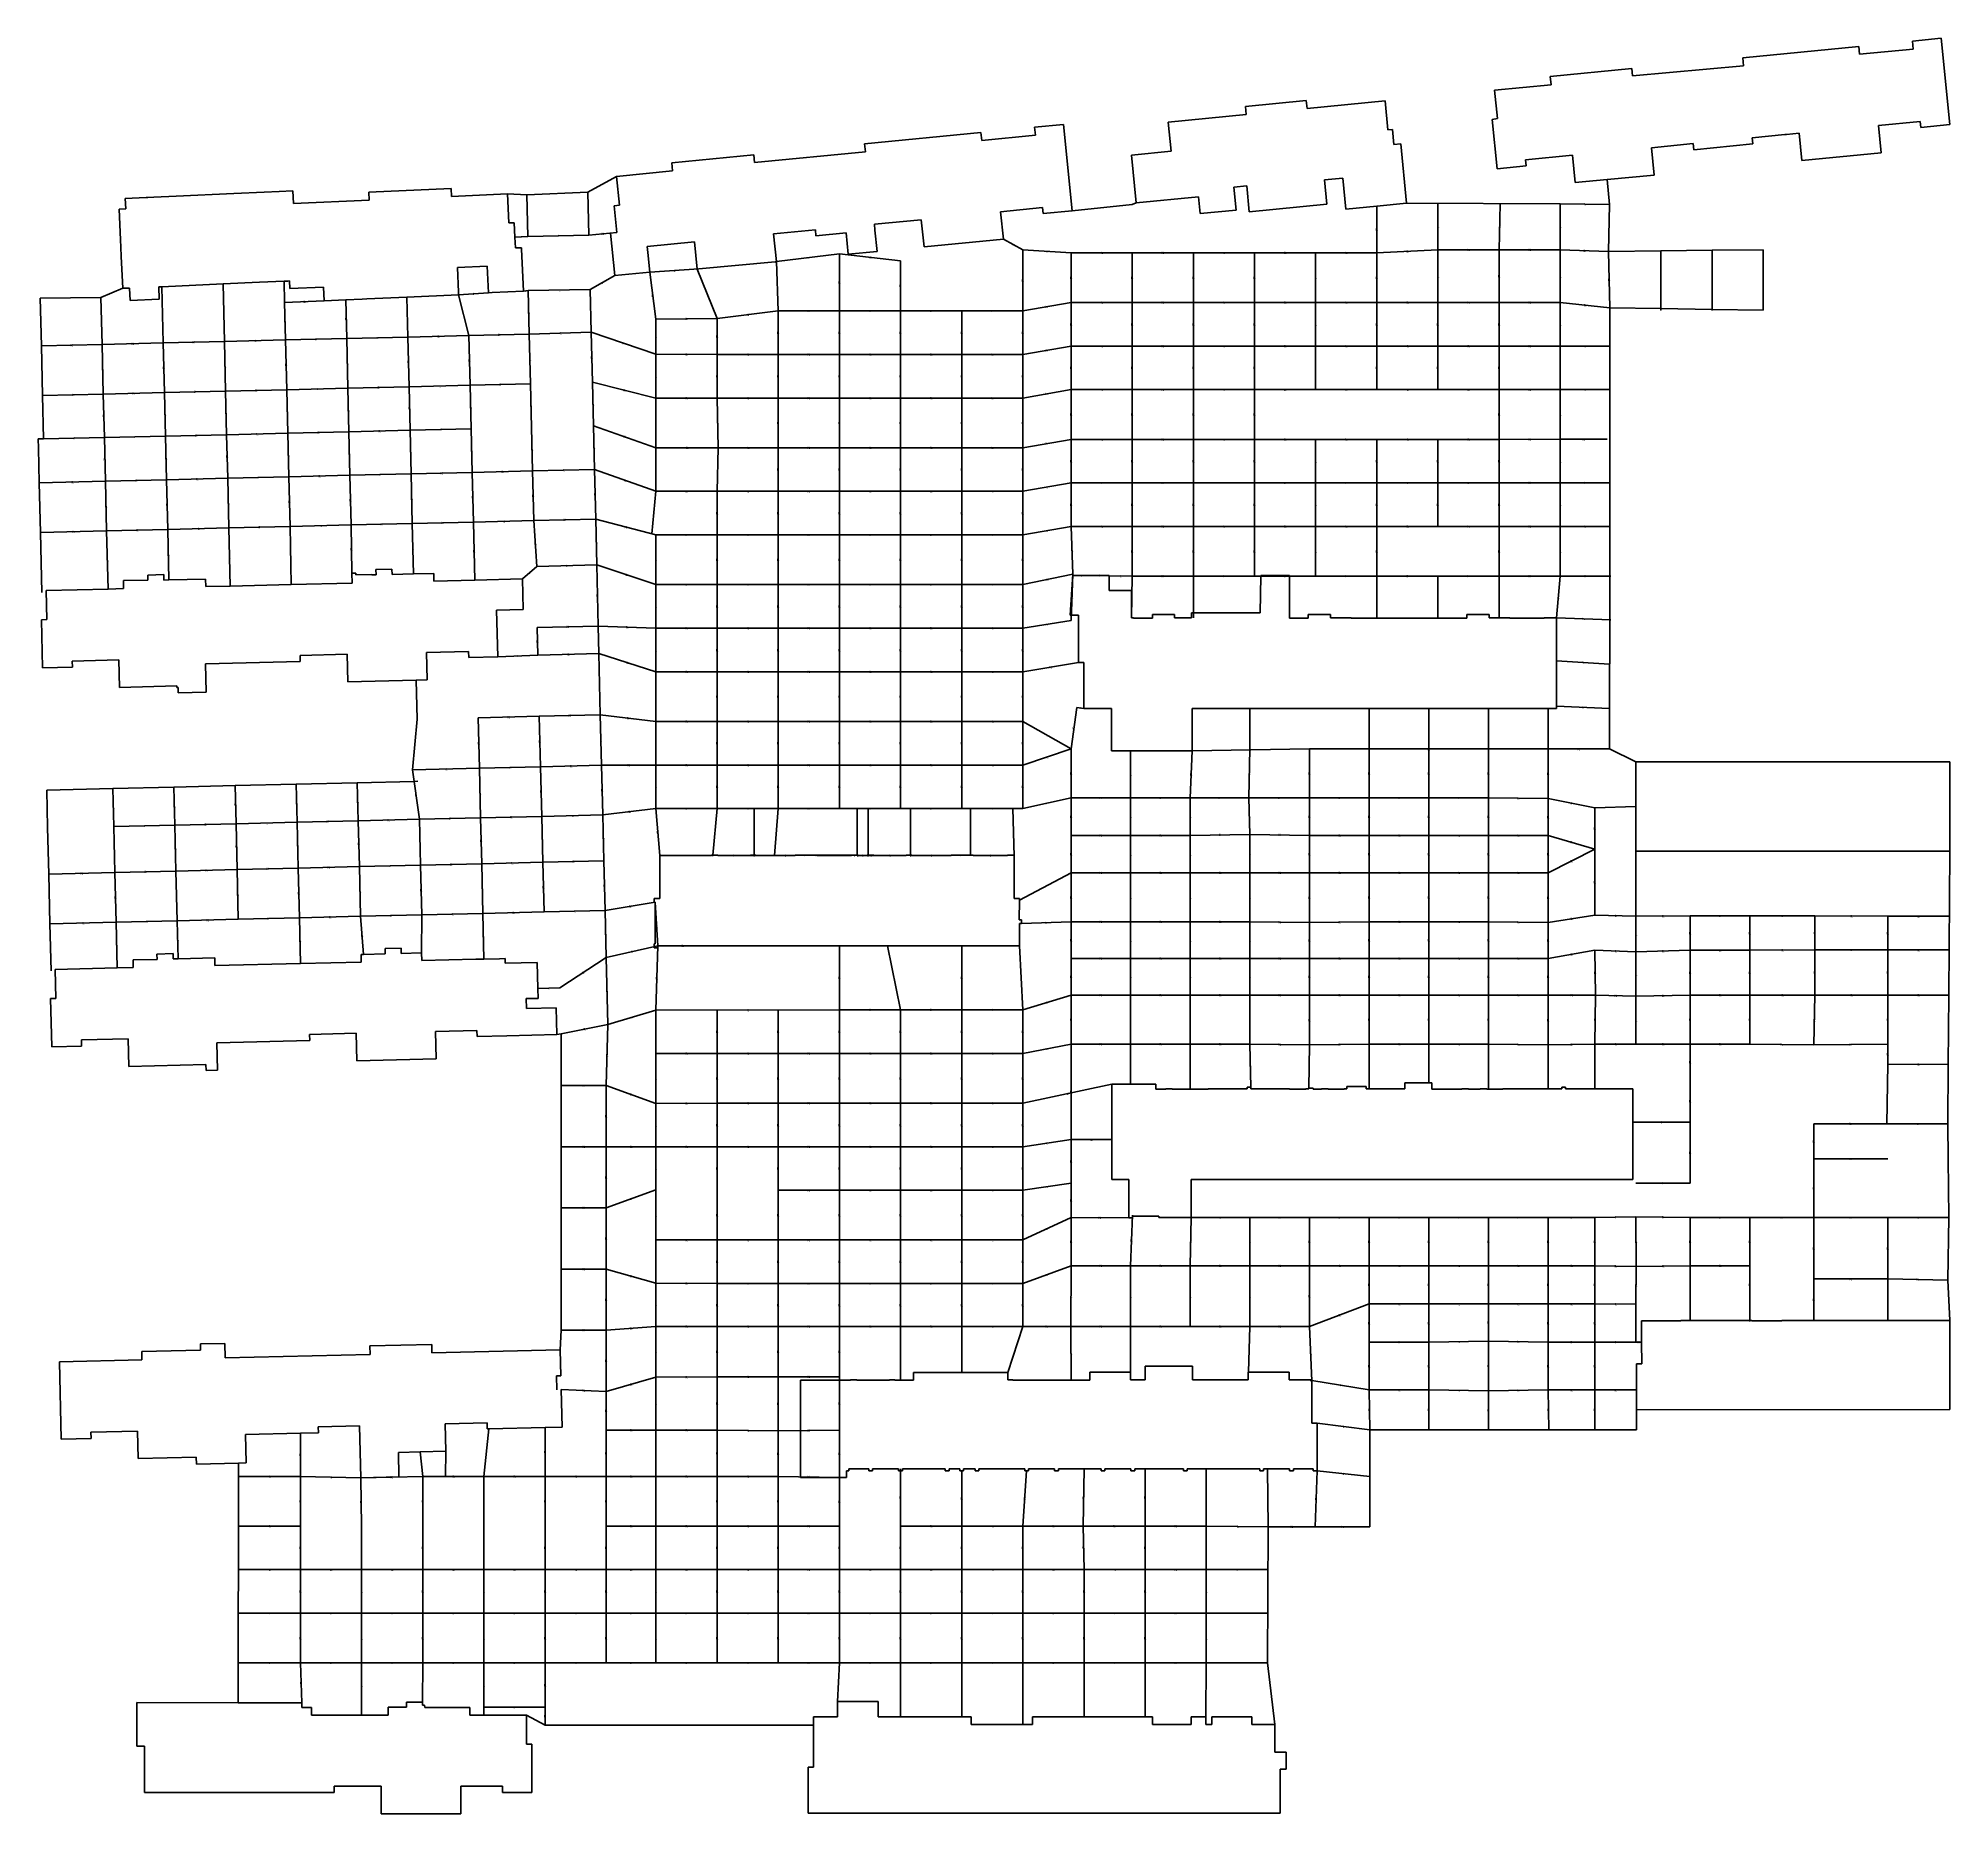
# Model space of a CAD drawing. Header units: millimetres. Extents: x -26150 to 223900, y -11592 to 220655.
import ezdxf

# ---------------------------------------------------------------- set-up
doc = ezdxf.new("R2010")
doc.units = ezdxf.units.MM
doc.layers.add('A-DETL-WIDE', color=214, linetype='Continuous', lineweight=70)
doc.layers.add('G-ANNO-TEXT', color=231, linetype='Continuous', lineweight=9)
doc.styles.add('仿宋', font='', dxfattribs={"width": 0.7, "height": 300})
doc.styles.get('仿宋').set_extended_font_data('FangSong')

msp = doc.modelspace()

# ---------------------------------------------------------------- linework, layer by layer
at = {"layer": 'A-DETL-WIDE'}
for p, q in [((219009, 220283), (222791, 220655)), ((219009, 220283), (219112, 219239)), ((222791, 220655), (223900, 209359)), ((196820, 218105), (211994, 219595)), ((196820, 218105), (196922, 217060)), ((211994, 219595), (212097, 218550)), ((212097, 218550), (219112, 219239)), ((171643, 215660), (182290, 216706)), ((171643, 215660), (171749, 214575)), ((182290, 216706), (182385, 215741)), ((182385, 215741), (196922, 217060)), ((164361, 213850), (171749, 214575)), ((164361, 213850), (164750, 210141)), ((121667, 209668), (131866, 210670)), ((131765, 211715), (139725, 212497)), ((131765, 211715), (131866, 210670)), ((139725, 212497), (139829, 211455)), ((139829, 211455), (150030, 212457)), ((150030, 212457), (150402, 208673)), ((164038, 210044), (164750, 210141)), ((164038, 210044), (164692, 203574)), ((81945, 206822), (97172, 208317)), ((97172, 208317), (97275, 207272)), ((97275, 207272), (104291, 207961)), ((104189, 209006), (107970, 209377)), ((104189, 209006), (104291, 207961)), ((107970, 209377), (109079, 198081)), ((121667, 209668), (122039, 205886)), ((150402, 208673), (150996, 208732)), ((150996, 208732), (151194, 206742)), ((198049, 207625), (202328, 208045)), ((198049, 207625), (198128, 206829)), ((202328, 208045), (202527, 208064)), ((202527, 208064), (204219, 208231)), ((204219, 208231), (204546, 204645)), ((214567, 209246), (220040, 209784)), ((214567, 209246), (214919, 205664)), ((220040, 209784), (220118, 208988)), ((220118, 208988), (223900, 209359)), ((56717, 204345), (67465, 205401)), ((67465, 205401), (67565, 204381)), ((67565, 204381), (82045, 205804)), ((81945, 206822), (82045, 205804)), ((116864, 205376), (122039, 205886)), ((116864, 205376), (117478, 199108)), ((151194, 206742), (152088, 206829)), ((152088, 206829), (152853, 199067)), ((168392, 204765), (174564, 205347)), ((174564, 205347), (174916, 201764)), ((184865, 206331), (190338, 206868)), ((184865, 206331), (185216, 202748)), ((190338, 206868), (190416, 206072)), ((190416, 206072), (198128, 206829)), ((204546, 204645), (214919, 205664)), ((45745, 200525), (49506, 202583)), ((49506, 202583), (56817, 203325)), ((49506, 202583), (49876, 198801)), ((56717, 204345), (56817, 203325)), ((164692, 203574), (168473, 203945)), ((168392, 204765), (168473, 203945)), ((179087, 202163), (185216, 202748)), ((-8126, 200000), (-583, 200337)), ((-583, 200337), (3413, 200515)), ((3413, 200515), (5361, 200602)), ((5361, 200602), (7159, 200682)), ((7159, 200682), (7232, 199034)), ((17076, 200525), (27865, 201006)), ((17076, 200525), (17123, 199476)), ((27865, 201006), (27912, 199957)), ((27912, 199957), (35255, 200285)), ((35255, 200285), (35424, 196489)), ((35255, 200285), (37750, 200160)), ((37750, 200160), (45745, 200525)), ((130239, 201165), (131931, 201332)), ((130239, 201165), (130533, 198180)), ((131931, 201332), (132264, 197948)), ((142100, 202130), (144490, 202365)), ((142100, 202130), (142415, 198946)), ((144490, 202365), (144889, 198284)), ((174916, 201764), (179087, 202163)), ((179087, 202163), (179400, 198890)), ((-15558, 198317), (-14709, 198355)), ((-15558, 198317), (-15378, 194271)), ((-14769, 199703), (-12961, 199784)), ((-14769, 199703), (-14709, 198355)), ((-12961, 199784), (-12015, 199827)), ((-12015, 199827), (-11922, 199831)), ((-11922, 199831), (-11822, 199835)), ((-11822, 199835), (-11023, 199871)), ((-11023, 199871), (-8126, 200000)), ((7232, 199034), (17123, 199476)), ((49181, 198732), (49876, 198801)), ((49181, 198732), (49523, 195249)), ((99746, 197969), (105212, 198506)), ((99746, 197969), (100097, 194386)), ((105212, 198506), (105297, 197710)), ((105297, 197710), (109079, 198081)), ((109079, 198081), (116950, 198889)), ((116950, 198889), (117478, 199108)), ((117478, 199108), (125640, 199910)), ((125640, 199910), (125855, 197720)), ((125855, 197720), (130533, 198180)), ((132264, 197948), (142415, 198946)), ((144889, 198284), (148970, 198685)), ((148970, 198685), (152853, 199067)), ((152853, 199067), (172950, 199015)), ((179250, 192765), (179400, 198890)), ((35424, 196489), (36123, 196520)), ((36123, 196520), (36211, 194627)), ((48727, 195171), (49274, 189598)), ((70038, 195053), (75510, 195590)), ((70038, 195053), (70417, 191443)), ((75510, 195590), (75588, 194794)), ((75588, 194794), (79519, 195179)), ((79519, 195179), (79792, 192393)), ((83228, 196315), (89362, 196917)), ((83228, 196315), (83303, 195551)), ((83303, 195551), (83573, 192764)), ((89362, 196917), (89747, 193370)), ((-15378, 194271), (-15335, 193314)), ((-15335, 193314), (-15282, 192125)), ((36211, 194627), (36276, 193224)), ((36276, 193224), (37075, 193259)), ((37075, 193259), (37080, 193148)), ((37079, 193059), (37080, 193148)), ((37079, 193059), (37334, 187565)), ((53519, 193431), (59688, 194036)), ((53519, 193431), (53597, 192635)), ((53596, 192635), (53851, 190047)), ((59688, 194036), (60039, 190460)), ((79792, 192393), (83573, 192764)), ((89747, 193370), (100097, 194386)), ((179250, 192765), (186100, 192841)), ((186100, 192841), (192800, 192916)), ((192800, 192916), (199500, 192990)), ((199500, 185090), (199500, 192990)), ((-15282, 192125), (-15095, 187943)), ((28682, 190682), (32572, 190856)), ((28682, 190682), (28827, 187427)), ((32572, 190856), (32729, 187360)), ((49274, 189598), (53851, 190047)), ((60040, 190454), (60254, 190474)), ((60254, 190474), (70263, 191423)), ((-17940, 186760), (-15095, 187943)), ((-15095, 187943), (-14195, 187967)), ((-14195, 187967), (-14118, 186369)), ((-10393, 188137), (-9972, 188156)), ((-10393, 188137), (-10322, 186538)), ((-9972, 188156), (-1976, 188513)), ((-1976, 188513), (2788, 188726)), ((2788, 188726), (6015, 188870)), ((6015, 188870), (6484, 188891)), ((6484, 188891), (6734, 188902)), ((6734, 188902), (6779, 187903)), ((6779, 187903), (11180, 188099)), ((11180, 188099), (11260, 186306)), ((33234, 187382), (37334, 187565)), ((-25890, 186665), (-17940, 186760)), ((-14118, 186369), (-10322, 186538)), ((11260, 186306), (14076, 186427)), ((14076, 186427), (16227, 186523)), ((16227, 186523), (16849, 186551)), ((16849, 186551), (22071, 186784)), ((22071, 186784), (28842, 187086)), ((28827, 187427), (28838, 187195)), ((28838, 187195), (28842, 187086)), ((32729, 187360), (33234, 187382)), ((179420, 150290), (179450, 185390)), ((179450, 185390), (186100, 185290)), ((186100, 185290), (192800, 185190)), ((192800, 185190), (199500, 185090)), ((-11818, 150436), (-9719, 150488)), ((-11818, 150436), (-11802, 149787)), ((-9719, 150488), (-9702, 149788)), ((14884, 150686), (15384, 150699)), ((14884, 150686), (14915, 149387)), ((15384, 150699), (15390, 150449)), ((15390, 150449), (17489, 150500)), ((17490, 150450), (18040, 150463)), ((18023, 151163), (20123, 151214)), ((18023, 151163), (18040, 150463)), ((20123, 151214), (20140, 150514)), ((20140, 150514), (22942, 150582)), ((22942, 150582), (25588, 150647)), ((25588, 150647), (25612, 149647)), ((108839, 145197), (109200, 150539)), ((109200, 150397), (109200, 150539)), ((109200, 150397), (111461, 150397)), ((111461, 150397), (113959, 150397)), ((113959, 148397), (113959, 150348)), ((133679, 145498), (133777, 150289)), ((133777, 150289), (133779, 150397)), ((133779, 150397), (137539, 150398)), ((137539, 150289), (137539, 150398)), ((137539, 144798), (137539, 150289)), ((179415, 144605), (179420, 150290)), ((-25123, 148412), (-17022, 148609)), ((-25123, 148412), (-25030, 144613)), ((-17022, 148609), (-14976, 148659)), ((-15001, 149709), (-11802, 149787)), ((-15001, 149709), (-14976, 148659)), ((-9702, 149788), (-9050, 149804)), ((-9050, 149804), (-4253, 149920)), ((-4253, 149920), (-4229, 148921)), ((-4229, 148921), (-1025, 148999)), ((-1025, 148999), (6945, 149193)), ((6945, 149193), (14915, 149387)), ((25612, 149647), (30966, 149778)), ((30966, 149778), (37207, 149930)), ((37207, 149930), (37306, 145935)), ((113959, 148397), (116859, 148397)), ((116859, 144847), (116859, 148397)), ((33807, 145850), (37306, 145935)), ((33807, 145850), (33956, 139747)), ((108839, 145197), (108979, 145197)), ((108979, 145197), (109939, 145197)), ((109939, 138997), (109939, 145197)), ((119589, 144797), (119589, 145297)), ((119589, 145297), (122489, 145297)), ((122489, 144847), (122489, 145297)), ((124689, 144847), (124689, 145498)), ((124689, 145498), (124950, 145498)), ((124950, 145498), (133679, 145498)), ((139989, 144797), (139989, 145298)), ((139989, 145298), (142889, 145297)), ((142889, 144848), (142889, 145297)), ((160739, 144798), (160739, 145298)), ((160739, 145298), (163639, 145298)), ((163639, 144848), (163639, 145298)), ((-25730, 144596), (-25030, 144613)), ((-25730, 144596), (-25577, 138298)), ((116859, 144847), (117139, 144847)), ((117139, 144797), (119589, 144797)), ((122489, 144847), (124689, 144847)), ((137539, 144798), (139989, 144797)), ((142889, 144848), (145589, 144847)), ((145589, 144798), (148950, 144798)), ((148950, 144798), (156950, 144798)), ((156950, 144798), (160739, 144798)), ((163639, 144848), (164950, 144848)), ((164950, 144848), (166339, 144848)), ((166339, 144798), (170839, 144798)), ((170839, 144848), (172439, 144848)), ((172439, 139198), (172439, 144848)), ((179400, 132990), (179415, 144605)), ((8094, 139918), (14242, 140068)), ((14242, 140068), (14330, 136469)), ((24639, 140321), (30137, 140455)), ((24639, 140321), (24727, 136722)), ((30137, 140455), (30157, 139655)), ((-25577, 138298), (-21678, 138393)), ((-21697, 139193), (-15599, 139341)), ((-21697, 139193), (-21678, 138393)), ((-15599, 139341), (-15511, 135742)), ((-4283, 138816), (8113, 139118)), ((-4283, 138816), (-4193, 135117)), ((8094, 139918), (8113, 139118)), ((30157, 139655), (33956, 139747)), ((109939, 138997), (110639, 138998)), ((110639, 132993), (110639, 138998)), ((172439, 139198), (172440, 133271)), ((-15511, 135742), (-8019, 135925)), ((-8019, 135925), (-8014, 135725)), ((-8014, 135725), (-7859, 135728)), ((-7859, 135728), (-7842, 135029)), ((-7842, 135029), (-4193, 135117)), ((14330, 136469), (23275, 136687)), ((23275, 136687), (24727, 136722)), ((23275, 136687), (23399, 131585)), ((110639, 132993), (114250, 132994)), ((114250, 127439), (114250, 132994)), ((124800, 132995), (132349, 132996)), ((124800, 127439), (124800, 132995)), ((132349, 132996), (147949, 132998)), ((147949, 132998), (155749, 133000)), ((155749, 133000), (163549, 133001)), ((163549, 133001), (171349, 133002)), ((171349, 133002), (172440, 133002)), ((172440, 133002), (172440, 133271)), ((179400, 127690), (179400, 132990)), ((22822, 124969), (23399, 131585)), ((179400, 127690), (182845, 126025)), ((114250, 127439), (116750, 127439)), ((116750, 127439), (124800, 127439)), ((182850, 126025), (223893, 126024)), ((182850, 120174), (182850, 126025)), ((223887, 114324), (223893, 126024)), ((177450, 119992), (182850, 120174)), ((182850, 114324), (182850, 120174)), ((55158, 108146), (55158, 113746)), ((55158, 113746), (61907, 113746)), ((61907, 113796), (62075, 113796)), ((62075, 113796), (62757, 113796)), ((62757, 113746), (67007, 113746)), ((67007, 113796), (67488, 113796)), ((67488, 113796), (67707, 113796)), ((67707, 113746), (69855, 113745)), ((69855, 113745), (70168, 113746)), ((70168, 113746), (70356, 113747)), ((70356, 113747), (72856, 113747)), ((72856, 113797), (75407, 113797)), ((75407, 113797), (75756, 113797)), ((75756, 113747), (80256, 113746)), ((80256, 113797), (80986, 113797)), ((80986, 113797), (81106, 113797)), ((81106, 113747), (82306, 113746)), ((82294, 113797), (82420, 113797)), ((82420, 113797), (83156, 113796)), ((83156, 113747), (87405, 113746)), ((87405, 113797), (87944, 113797)), ((87944, 113797), (88105, 113797)), ((88105, 113747), (93255, 113747)), ((93255, 113797), (95821, 113797)), ((95821, 113797), (96155, 113797)), ((96155, 113747), (100654, 113746)), ((100654, 113797), (101500, 113797)), ((101504, 113670), (101504, 113797)), ((101504, 108147), (101504, 113670)), ((182850, 114324), (223887, 114324)), ((182850, 105802), (182850, 114324)), ((223759, 95490), (223887, 114324)), ((54400, 107646), (54400, 108146)), ((54400, 108146), (55158, 108146)), ((54400, 107646), (54558, 107646)), ((54558, 102196), (54558, 107646)), ((101504, 108147), (102202, 108147)), ((102187, 105340), (102201, 107920)), ((102201, 107920), (102202, 108147)), ((102187, 105340), (102454, 105340)), ((102454, 104840), (102454, 105340)), ((102189, 101947), (102204, 104840)), ((102204, 104840), (102454, 104840)), ((-13750, 100092), (-10601, 100167)), ((-13750, 100092), (-13726, 99092)), ((-10618, 100867), (-8518, 100918)), ((-10618, 100867), (-10601, 100167)), ((-8518, 100918), (-8502, 100218)), ((-8502, 100218), (-7853, 100234)), ((-7853, 100234), (-3053, 100349)), ((-3053, 100349), (-3029, 99350)), ((16091, 100811), (16388, 100818)), ((16091, 100811), (16115, 99811)), ((16388, 100818), (19240, 100886)), ((19224, 101586), (21323, 101637)), ((19224, 101586), (19240, 100886)), ((21323, 101637), (21340, 100937)), ((21340, 100937), (23989, 101001)), ((23989, 101001), (24013, 100001)), ((24013, 100001), (31111, 100172)), ((31111, 100172), (32158, 100197)), ((32158, 100197), (34210, 100247)), ((34210, 100247), (34909, 100264)), ((34909, 100264), (34923, 99664)), ((54400, 101833), (54400, 102196)), ((54400, 102196), (54558, 102196)), ((54400, 101696), (54400, 101833)), ((54400, 101696), (54893, 101696)), ((54900, 101696), (54900, 101946)), ((54900, 101946), (61335, 101945)), ((61335, 101945), (78650, 101947)), ((78650, 101947), (84959, 101947)), ((84959, 101947), (94650, 101947)), ((94650, 101947), (102189, 101947)), ((-23923, 98846), (-15828, 99041)), ((-23923, 98846), (-23831, 95047)), ((-15828, 99041), (-13726, 99092)), ((-3029, 99350), (8165, 99620)), ((8165, 99620), (16115, 99811)), ((34923, 99664), (39122, 99765)), ((39122, 99765), (39204, 96370)), ((-24531, 95030), (-23831, 95047)), ((-24531, 95030), (-24380, 88732)), ((37687, 95029), (39236, 95066)), ((37687, 95029), (37718, 93729)), ((39204, 96370), (39236, 95066)), ((223698, 86416), (223759, 95490)), ((223759, 95490), (223790, 95490)), ((37718, 93729), (41617, 93823)), ((41617, 93823), (41701, 90324)), ((9341, 90345), (15440, 90492)), ((9341, 90345), (9361, 89545)), ((15440, 90492), (15526, 86893)), ((25837, 90742), (31235, 90873)), ((25837, 90742), (25923, 87143)), ((31235, 90873), (31254, 90073)), ((31254, 90073), (35142, 90166)), ((35142, 90166), (41701, 90324)), ((41701, 90324), (42250, 90436)), ((42250, 83660), (42250, 90436)), ((-24380, 88732), (-20481, 88826)), ((-20500, 89626), (-14402, 89773)), ((-20500, 89626), (-20481, 88826)), ((-14402, 89773), (-14315, 86174)), ((-2784, 89253), (9361, 89545)), ((-2784, 89253), (-2698, 85654)), ((-14315, 86174), (-4218, 86417)), ((-4218, 86417), (-4199, 85617)), ((-4199, 85617), (-2698, 85654)), ((15526, 86893), (25923, 87143)), ((223645, 78665), (223698, 86416)), ((42250, 75660), (42250, 83660)), ((114284, 83857), (116750, 83857)), ((114284, 76590), (114284, 83857)), ((116750, 83857), (120037, 83857)), ((120037, 83170), (120037, 83857)), ((120037, 83170), (121337, 83170)), ((121337, 83220), (122187, 83220)), ((122187, 83170), (124537, 83170)), ((124537, 83170), (126887, 83170)), ((126887, 83220), (131987, 83220)), ((131987, 83220), (131987, 83470)), ((131987, 83470), (132487, 83470)), ((132487, 83220), (132487, 83470)), ((132487, 83220), (137537, 83220)), ((137537, 83170), (139687, 83170)), ((139687, 83220), (140037, 83220)), ((140037, 83220), (140037, 83320)), ((140039, 83320), (140637, 83320)), ((140637, 83170), (140637, 83320)), ((140637, 83170), (141737, 83170)), ((141737, 83220), (142587, 83220)), ((142587, 83170), (144687, 83170)), ((144687, 83220), (145035, 83220)), ((145035, 83517), (147537, 83520)), ((145035, 83220), (145035, 83517)), ((147537, 83220), (147537, 83520)), ((147537, 83220), (147950, 83220)), ((147950, 83220), (152629, 83220)), ((152629, 84018), (155750, 84020)), ((152629, 83220), (152629, 84018)), ((155750, 84020), (156136, 84020)), ((156136, 83170), (156136, 84020)), ((156136, 83170), (160087, 83170)), ((160087, 83220), (160937, 83220)), ((160937, 83170), (162487, 83170)), ((162487, 83220), (163337, 83220)), ((163337, 83170), (163550, 83170)), ((163550, 83170), (165437, 83170)), ((165437, 83220), (171350, 83220)), ((171350, 83220), (173137, 83220)), ((173137, 83220), (173137, 83470)), ((173137, 83470), (173637, 83470)), ((173637, 83220), (173637, 83470)), ((173637, 83220), (177450, 83220)), ((177450, 83220), (182437, 83220)), ((182437, 78889), (182437, 83220)), ((182436, 71370), (182437, 78889)), ((223645, 78665), (223701, 74066)), ((42250, 67660), (42250, 75660)), ((114284, 71370), (114284, 76590)), ((223701, 74066), (223790, 66390)), ((114284, 71370), (116491, 71370)), ((116491, 66343), (116491, 71370)), ((124650, 71370), (182436, 71370)), ((124650, 66390), (124650, 71370)), ((42250, 59660), (42250, 67660)), ((116491, 66343), (116977, 66343)), ((116991, 66593), (120441, 66593)), ((116991, 66343), (116991, 66593)), ((120441, 66390), (120441, 66593)), ((120441, 66390), (124650, 66390)), ((223645, 58215), (223790, 66390)), ((42250, 51660), (42250, 59660)), ((223645, 58215), (223898, 52913)), ((183579, 52865), (183590, 50090)), ((183579, 52865), (188701, 52865)), ((188701, 52916), (189950, 52916)), ((189950, 52916), (197750, 52915)), ((197750, 52915), (197999, 52915)), ((198002, 52866), (201950, 52866)), ((201950, 52916), (206100, 52915)), ((206100, 52915), (215799, 52914)), ((215799, 52914), (223898, 52913)), ((223898, 52913), (223899, 41266)), ((42146, 49097), (42250, 51660)), ((183590, 50090), (183602, 47265)), ((-23383, 47515), (-12587, 47776)), ((-23383, 47515), (-23140, 37418)), ((-12613, 48875), (-4915, 49061)), ((-12613, 48875), (-12587, 47776)), ((-4935, 49860), (-1736, 49938)), ((-4935, 49860), (-4915, 49061)), ((-1736, 49938), (-1690, 48038)), ((-1690, 48038), (17255, 48495)), ((17228, 49594), (25326, 49789)), ((17228, 49594), (17255, 48495)), ((25326, 49789), (25352, 48690)), ((25352, 48690), (42146, 49097)), ((42146, 49097), (42228, 45695)), ((41628, 45681), (42228, 45695)), ((41628, 45681), (41670, 43880)), ((73544, 45107), (78650, 45107)), ((73544, 38526), (73544, 45107)), ((78650, 45107), (80094, 45107)), ((80094, 45157), (80944, 45157)), ((80944, 45107), (85194, 45108)), ((85194, 45158), (85894, 45158)), ((85894, 45108), (86650, 45108)), ((86650, 45108), (88344, 45108)), ((88344, 46107), (94650, 46107)), ((88344, 45108), (88344, 46107)), ((94650, 46107), (100694, 46107)), ((100694, 45158), (100694, 46107)), ((100694, 45158), (101344, 45158)), ((101344, 45108), (108950, 45108)), ((108950, 45108), (111394, 45108)), ((111394, 46158), (116744, 46157)), ((111394, 45108), (111394, 46158)), ((116744, 45159), (116744, 46157)), ((116744, 45159), (118644, 45159)), ((118644, 46958), (124851, 46959)), ((118644, 45159), (118644, 46958)), ((124851, 45158), (124851, 46959)), ((124851, 45158), (132144, 45158)), ((132144, 46035), (132144, 46158)), ((132144, 45158), (132144, 46035)), ((132148, 46158), (137494, 46158)), ((137494, 45158), (137494, 46158)), ((137494, 45158), (140087, 45158)), ((140087, 45158), (140439, 45158)), ((140444, 39508), (140444, 45035)), ((182902, 43840), (182902, 47265)), ((182902, 47265), (183602, 47265)), ((42272, 43896), (42390, 38997)), ((182902, 41265), (182902, 43840)), ((182902, 41265), (223899, 41266)), ((182902, 41265), (182925, 38640)), ((-23140, 37418), (-19241, 37512)), ((-19261, 38312), (-13162, 38459)), ((-19261, 38312), (-19241, 37512)), ((-13162, 38459), (-13076, 34860)), ((954, 37999), (8150, 38172)), ((954, 37999), (1043, 34300)), ((8150, 38172), (10500, 38229)), ((10481, 39029), (15879, 39159)), ((10481, 39029), (10500, 38229)), ((15879, 39159), (16043, 32361)), ((27076, 39429), (32574, 39561)), ((27076, 39429), (27163, 35830)), ((32574, 39561), (32594, 38761)), ((32594, 38761), (32777, 38765)), ((32777, 38765), (40152, 38943)), ((40152, 38943), (42390, 38997)), ((73544, 32492), (73544, 38526)), ((140444, 39508), (141145, 39508)), ((141144, 33635), (141145, 39508)), ((-13076, 34860), (-5478, 35043)), ((-5478, 35043), (-5456, 34143)), ((20965, 35680), (23827, 35749)), ((20965, 35680), (21042, 32481)), ((23827, 35749), (27163, 35830)), ((-5456, 34143), (57, 34276)), ((39, 26040), (54, 32540)), ((54, 32540), (57, 34276)), ((57, 34276), (1043, 34300)), ((79594, 32407), (79594, 33257)), ((79594, 33257), (79894, 33257)), ((79894, 33257), (79894, 33507)), ((79894, 33507), (82494, 33507)), ((82494, 33257), (82494, 33507)), ((82494, 33257), (82994, 33257)), ((82994, 33507), (86394, 33508)), ((82994, 33257), (82994, 33507)), ((86394, 33258), (86394, 33508)), ((86394, 33258), (86650, 33258)), ((86650, 33258), (86894, 33258)), ((86894, 33258), (86894, 33508)), ((86894, 33508), (92494, 33508)), ((92494, 33258), (92494, 33508)), ((92494, 33258), (92994, 33258)), ((92994, 33258), (92994, 33508)), ((92994, 33508), (94395, 33508)), ((94395, 33258), (94395, 33508)), ((94395, 33258), (94650, 33258)), ((94650, 33258), (94895, 33258)), ((94895, 33258), (94895, 33508)), ((94895, 33508), (96394, 33508)), ((96394, 33258), (96394, 33508)), ((96394, 33258), (96894, 33258)), ((96894, 33258), (96894, 33508)), ((96894, 33508), (102894, 33508)), ((102894, 33258), (102894, 33508)), ((102894, 33258), (103144, 33258)), ((103144, 33258), (103394, 33258)), ((103394, 33258), (103394, 33508)), ((103394, 33508), (106794, 33508)), ((106794, 33258), (106794, 33508)), ((106794, 33258), (107294, 33258)), ((107294, 33258), (107294, 33508)), ((107294, 33508), (110650, 33508)), ((110650, 33508), (112894, 33508)), ((112894, 33258), (112894, 33508)), ((112894, 33258), (113394, 33258)), ((113394, 33258), (113394, 33508)), ((113394, 33508), (116794, 33508)), ((116794, 33258), (116794, 33508)), ((116794, 33258), (117294, 33258)), ((117294, 33258), (117294, 33508)), ((117294, 33508), (118650, 33508)), ((118650, 33508), (123644, 33508)), ((123644, 33258), (123644, 33508)), ((123644, 33258), (124144, 33258)), ((124144, 33258), (124144, 33508)), ((124144, 33508), (126650, 33508)), ((126650, 33508), (133644, 33508)), ((133644, 33258), (133644, 33508)), ((133644, 33258), (134144, 33258)), ((134144, 33258), (134144, 33508)), ((134144, 33508), (134652, 33508)), ((134652, 33508), (137544, 33508)), ((137544, 33258), (137544, 33508)), ((137544, 33258), (138044, 33258)), ((138044, 33258), (138044, 33508)), ((138044, 33508), (140644, 33508)), ((140644, 33258), (140644, 33508)), ((140644, 33258), (141015, 33258)), ((141015, 33258), (141132, 33258)), ((141144, 33258), (141144, 33635)), ((16043, 32361), (21042, 32481)), ((73544, 32407), (73544, 32492)), ((73544, 32407), (78650, 32407)), ((78650, 32407), (79594, 32407)), ((27, 20340), (39, 26040)), ((134650, 8140), (134750, 25940)), ((14, 14640), (27, 20340)), ((0, 8140), (14, 14640)), ((-12, 2929), (0, 8140)), ((134650, 8140), (135622, 106)), ((-13231, -2743), (-13231, 2960)), ((-13231, 2960), (-12, 2929)), ((-12, 2929), (8316, 2910)), ((8316, 2910), (8317, 2310)), ((22016, 2361), (22016, 3011)), ((22016, 3011), (24101, 3008)), ((24101, 2611), (24400, 2611)), ((24400, 2611), (24401, 2311)), ((78422, 3105), (83722, 3106)), ((78422, 1105), (78422, 3105)), ((83722, 1106), (83722, 3106)), ((8317, 2310), (9617, 2307)), ((9617, 1310), (9617, 2307)), ((9617, 1310), (16150, 1311)), ((16150, 1311), (19616, 1311)), ((19616, 1311), (19616, 2361)), ((19616, 2361), (22016, 2361)), ((24401, 2311), (30316, 2311)), ((30316, 1311), (30316, 2311)), ((30316, 1311), (32150, 1311)), ((32150, 1311), (37715, 1311)), ((37715, -2489), (37715, 1311)), ((37715, 1311), (40150, 0)), ((40150, 0), (48150, 0)), ((48150, 0), (54650, 0)), ((54650, 0), (70650, 0)), ((70650, 0), (75272, 0)), ((75272, 1106), (78422, 1105)), ((75272, 0), (75272, 1106)), ((75272, -5494), (75272, 0)), ((83722, 1106), (86650, 1106)), ((86650, 1106), (94650, 1106)), ((94650, 1106), (95872, 1106)), ((95872, 106), (95872, 1106)), ((95872, 106), (102650, 106)), ((102650, 106), (103922, 106)), ((103922, 1106), (110650, 1106)), ((103922, 106), (103922, 1106)), ((110650, 1106), (118650, 1106)), ((118650, 1106), (119622, 1106)), ((119622, 106), (119622, 1106)), ((119622, 106), (124672, 106)), ((124672, 1106), (126572, 1106)), ((124672, 106), (124672, 1106)), ((126572, 106), (126572, 1106)), ((126572, 106), (127372, 106)), ((127372, 1106), (132622, 1106)), ((127372, 106), (127372, 1106)), ((132622, 106), (132622, 1106)), ((132622, 106), (135622, 106)), ((135622, -3544), (135622, 106)), ((37715, -2489), (38415, -2489)), ((38415, -8789), (38415, -2489)), ((-13231, -2743), (-12231, -2740)), ((-12231, -2740), (-12230, -8790)), ((135622, -3544), (137072, -3544)), ((137072, -5744), (137072, -3544)), ((74572, -5494), (75272, -5494)), ((74572, -11494), (74572, -5494)), ((136322, -11494), (136322, -5744)), ((136322, -5744), (137072, -5744)), ((-12230, -8790), (12567, -8790)), ((12567, -7993), (18717, -7989)), ((12567, -8790), (12567, -7993)), ((18717, -11592), (18717, -7989)), ((29116, -7989), (34566, -7989)), ((29116, -11589), (29116, -7989)), ((34566, -8792), (34566, -7989)), ((34566, -8792), (38415, -8789)), ((18717, -11592), (29116, -11589)), ((74572, -11494), (115472, -11494)), ((115472, -11494), (136322, -11494))]:
    msp.add_line(p, q, dxfattribs=at)
at = {"layer": 'A-DETL-WIDE', "color": 92}
for p, q in [((37750, 200160), (37885, 194705)), ((45745, 200525), (45881, 194898)), ((148950, 192589), (148970, 198685)), ((156950, 192989), (156950, 199015)), ((164950, 192989), (165075, 199015)), ((172950, 199015), (179400, 198890)), ((172950, 192989), (172950, 199015)), ((45881, 194898), (49523, 195249)), ((36211, 194627), (37885, 194705)), ((37885, 194705), (45881, 194898)), ((53596, 192635), (53851, 190047)), ((100097, 194386), (102650, 192989)), ((102640, 184990), (102650, 192989)), ((102650, 192989), (108950, 192589)), ((108950, 192589), (116950, 192589)), ((108950, 186089), (108950, 192589)), ((116950, 192589), (124950, 192589)), ((116950, 186089), (116950, 192589)), ((124950, 192589), (132950, 192589)), ((124950, 186089), (124950, 192589)), ((132950, 192589), (140950, 192589)), ((132950, 186089), (132950, 192589)), ((140950, 192589), (148950, 192589)), ((140950, 186089), (140950, 192589)), ((148950, 192589), (156950, 192989)), ((148950, 186089), (148950, 192589)), ((156950, 192989), (164950, 192989)), ((156950, 186089), (156950, 192989)), ((164950, 192989), (172950, 192989)), ((164950, 186089), (164950, 192989)), ((172950, 192989), (179250, 192765)), ((172950, 186089), (172950, 192989)), ((179250, 192765), (179450, 185390)), ((186100, 185290), (186100, 192841)), ((192800, 185190), (192800, 192916)), ((53851, 190047), (60254, 190474)), ((53851, 190047), (54650, 183915)), ((60040, 190454), (62650, 183990)), ((70263, 191423), (70417, 191438)), ((70417, 191443), (78650, 192472)), ((70417, 191438), (70650, 184990)), ((78650, 192472), (86650, 191534)), ((78650, 184990), (78650, 192472)), ((86650, 184990), (86650, 191534)), ((-9972, 188156), (-9796, 180799)), ((-1976, 188513), (-1798, 180992)), ((6015, 188870), (6082, 186083)), ((37334, 187565), (37955, 187665)), ((37955, 187665), (46055, 187770)), ((37955, 187665), (38089, 181953)), ((46055, 187770), (49274, 189598)), ((46055, 187770), (46188, 182198)), ((-17940, 186760), (-17793, 180607)), ((6082, 186083), (11260, 186301)), ((6082, 186083), (6200, 181185)), ((14076, 186427), (14197, 181377)), ((22071, 186784), (22195, 181570)), ((28842, 187086), (32729, 187360)), ((28842, 187086), (30193, 181763)), ((102640, 184990), (108950, 186089)), ((108950, 186089), (116950, 186089)), ((108950, 180390), (108950, 186089)), ((116950, 186089), (124950, 186089)), ((116950, 180390), (116950, 186089)), ((124950, 186089), (132950, 186089)), ((124950, 180390), (124950, 186089)), ((132950, 186089), (140950, 186089)), ((132950, 180390), (132950, 186089)), ((140950, 186089), (148950, 186089)), ((140950, 180390), (140950, 186089)), ((148950, 186089), (156950, 186089)), ((148950, 180390), (148950, 186089)), ((156935, 180389), (156950, 186089)), ((156950, 186089), (164950, 186089)), ((164950, 186089), (172950, 186089)), ((164950, 180389), (164950, 186089)), ((172950, 186089), (179450, 185390)), ((172950, 180389), (172950, 186089)), ((186100, 185090), (186100, 185290)), ((192800, 185090), (192800, 185190)), ((54650, 183915), (62650, 183990)), ((54650, 179340), (54650, 183915)), ((62650, 183990), (70650, 184990)), ((62650, 179290), (62650, 183990)), ((70650, 184990), (78650, 184990)), ((70650, 179290), (70650, 184990)), ((78650, 184990), (86650, 184990)), ((78650, 179290), (78650, 184990)), ((86650, 184990), (94650, 184990)), ((86650, 179290), (86650, 184990)), ((94650, 184990), (102640, 184990)), ((94650, 179290), (94650, 184990)), ((102640, 179290), (102640, 184990)), ((-25740, 180415), (-17793, 180607)), ((-17793, 180607), (-9796, 180799)), ((-17793, 180607), (-17636, 174108)), ((-9796, 180799), (-1798, 180992)), ((-9796, 180799), (-9639, 174301)), ((-1798, 180992), (6200, 181185)), ((-1798, 180992), (-1641, 174494)), ((6200, 181185), (14197, 181377)), ((6200, 181185), (6357, 174686)), ((14197, 181377), (22195, 181570)), ((14197, 181377), (14354, 174879)), ((22195, 181570), (30193, 181763)), ((22195, 181570), (22352, 175072)), ((30193, 181763), (38089, 181953)), ((30193, 181763), (30350, 175265)), ((38089, 181953), (46188, 182198)), ((38089, 181953), (38250, 175455)), ((46188, 182198), (54650, 179340)), ((46188, 182198), (46345, 175650)), ((102640, 179290), (108950, 180390)), ((108950, 180390), (116950, 180390)), ((108950, 174689), (108950, 180390)), ((116950, 180390), (124950, 180390)), ((116950, 174689), (116950, 180390)), ((124950, 180390), (132950, 180390)), ((124950, 174689), (124950, 180390)), ((132950, 180390), (140950, 180390)), ((132950, 174689), (132950, 180390)), ((140950, 180390), (148950, 180390)), ((140950, 174689), (140950, 180390)), ((148950, 180390), (156935, 180389)), ((148950, 174689), (148950, 180390)), ((156935, 180389), (164950, 180389)), ((156935, 174689), (156935, 180389)), ((164950, 180389), (172950, 180389)), ((164950, 174689), (164950, 180389)), ((172950, 180389), (179400, 180390)), ((172950, 174689), (172950, 180389)), ((54650, 179340), (62650, 179290)), ((54650, 173590), (54650, 179340)), ((62650, 179290), (70650, 179290)), ((62650, 173590), (62650, 179290)), ((70650, 179290), (78650, 179290)), ((70650, 173590), (70650, 179290)), ((78650, 179290), (86650, 179290)), ((78650, 173590), (78650, 179290)), ((86650, 179290), (94650, 179290)), ((86650, 173590), (86650, 179290)), ((94650, 179290), (102640, 179290)), ((94650, 173590), (94650, 179290)), ((102640, 173590), (102640, 179290)), ((14354, 174879), (22352, 175072)), ((22352, 175072), (30350, 175265)), ((22352, 175072), (22489, 169374)), ((30350, 175265), (38250, 175455)), ((30350, 175265), (30487, 169566)), ((38250, 175455), (38387, 169757)), ((46345, 175650), (54650, 173590)), ((46345, 175650), (46482, 169952)), ((-25585, 173918), (-17636, 174108)), ((-17636, 174108), (-9639, 174301)), ((-17636, 174108), (-17499, 168410)), ((-9639, 174301), (-1641, 174494)), ((-9639, 174301), (-9502, 168603)), ((-1641, 174494), (6357, 174686)), ((-1641, 174494), (-1504, 168796)), ((6357, 174686), (14354, 174879)), ((6357, 174686), (6494, 168988)), ((14354, 174879), (14491, 169181)), ((54650, 173590), (62650, 173590)), ((54650, 167090), (54650, 173590)), ((62650, 173590), (70650, 173590)), ((62650, 173590), (62800, 167090)), ((70650, 173590), (78650, 173590)), ((70650, 167090), (70650, 173590)), ((78650, 173590), (86650, 173590)), ((78650, 167090), (78650, 173590)), ((86650, 173590), (94650, 173590)), ((86650, 167090), (86650, 173590)), ((94650, 173590), (102640, 173590)), ((94650, 167090), (94650, 173590)), ((102640, 173590), (108950, 174689)), ((102640, 167090), (102640, 173590)), ((108950, 174689), (116950, 174689)), ((108950, 168189), (108950, 174689)), ((116950, 174689), (124950, 174689)), ((116950, 168189), (116950, 174689)), ((124950, 174689), (132950, 174689)), ((124950, 168189), (124950, 174689)), ((132950, 174689), (140950, 174689)), ((132950, 168189), (132950, 174689)), ((140950, 174689), (148950, 174689)), ((148950, 174689), (156935, 174689)), ((156935, 174689), (164950, 174689)), ((164950, 174689), (172950, 174689)), ((164950, 168189), (164950, 174689)), ((172950, 174689), (179400, 174690)), ((172950, 168195), (172950, 174689)), ((-25450, 168270), (-17499, 168410)), ((-17499, 168410), (-9502, 168603)), ((-17499, 168410), (-17362, 162712)), ((-9502, 168603), (-1504, 168796)), ((-9502, 168603), (-9364, 162905)), ((-1504, 168796), (6494, 168988)), ((-1504, 168796), (-1367, 163098)), ((6494, 168988), (14491, 169181)), ((6494, 168988), (6631, 163290)), ((14491, 169181), (22489, 169374)), ((14491, 169181), (14629, 163483)), ((22489, 169374), (30487, 169566)), ((22489, 169374), (22626, 163676)), ((30487, 169566), (30624, 163868)), ((38387, 169757), (38524, 164059)), ((46482, 169952), (54650, 167090)), ((46482, 169952), (46619, 164254)), ((102640, 167090), (108950, 168189)), ((108950, 168189), (116950, 168189)), ((108950, 162489), (108950, 168189)), ((116950, 168189), (124950, 168189)), ((116950, 162489), (116950, 168189)), ((124950, 168189), (132950, 168189)), ((124950, 162489), (124950, 168189)), ((132950, 168189), (140950, 168189)), ((132950, 162489), (132950, 168189)), ((140950, 168189), (148950, 168189)), ((140950, 162489), (140950, 168189)), ((148950, 168189), (156935, 168189)), ((148950, 162489), (148950, 168189)), ((156935, 168189), (164950, 168189)), ((156935, 162489), (156935, 168189)), ((164950, 168189), (172950, 168195)), ((164950, 162495), (164950, 168189)), ((172950, 162495), (172950, 168195)), ((172950, 168195), (179090, 168190)), ((54650, 167090), (62800, 167090)), ((54650, 161390), (54650, 167090)), ((62650, 161390), (62800, 167090)), ((62800, 167090), (70650, 167090)), ((70650, 167090), (78650, 167090)), ((70650, 161390), (70650, 167090)), ((78650, 167090), (86650, 167090)), ((78650, 161390), (78650, 167090)), ((86650, 167090), (94650, 167090)), ((86650, 161390), (86650, 167090)), ((94650, 167090), (102640, 167090)), ((94650, 161390), (94650, 167090)), ((102640, 167090), (102645, 161390)), ((-26011, 162504), (-17362, 162712)), ((-17362, 162712), (-9364, 162905)), ((-17362, 162712), (-17205, 156213)), ((-9364, 162905), (-1367, 163098)), ((-9364, 162905), (-9208, 156406)), ((-1367, 163098), (6631, 163290)), ((-1367, 163098), (-1210, 156599)), ((6631, 163290), (14629, 163483)), ((6631, 163290), (6788, 156791)), ((14629, 163483), (22626, 163676)), ((14629, 163483), (14785, 156984)), ((22626, 163676), (30624, 163868)), ((22626, 163676), (22783, 157177)), ((30624, 163868), (38524, 164059)), ((30624, 163868), (30781, 157370)), ((38524, 164059), (46619, 164254)), ((38524, 164059), (38681, 157561)), ((46619, 164254), (54650, 161390)), ((46619, 164254), (46776, 157755)), ((54136, 155825), (54650, 161390)), ((54650, 161390), (62650, 161390)), ((62650, 161390), (70650, 161390)), ((62650, 155690), (62650, 161390)), ((70645, 155690), (70650, 161390)), ((70650, 161390), (78650, 161390)), ((78650, 161390), (86650, 161390)), ((78650, 155690), (78650, 161390)), ((86650, 161390), (94650, 161390)), ((86650, 155690), (86650, 161390)), ((94650, 161390), (102645, 161390)), ((94650, 155690), (94650, 161390)), ((102645, 161390), (108950, 162489)), ((102645, 155690), (102645, 161390)), ((108950, 162489), (116950, 162489)), ((108950, 156789), (108950, 162489)), ((116950, 162489), (124950, 162489)), ((116950, 156789), (116950, 162489)), ((124950, 162489), (132950, 162489)), ((124950, 156789), (124950, 162489)), ((132950, 162489), (140950, 162489)), ((132950, 156789), (132950, 162489)), ((140950, 162489), (148950, 162489)), ((140950, 156789), (140950, 162489)), ((148950, 162489), (156935, 162489)), ((148950, 156789), (148950, 162489)), ((156935, 162489), (164950, 162495)), ((156935, 162489), (156950, 156789)), ((164950, 156789), (164950, 162495)), ((164950, 162495), (172950, 162495)), ((172950, 156789), (172950, 162495)), ((172950, 162495), (179400, 162490)), ((30781, 157370), (38681, 157561)), ((38681, 157561), (46776, 157755)), ((38681, 157561), (39075, 151565)), ((46776, 157755), (54650, 155690)), ((46776, 157755), (46921, 151755)), ((-25855, 156006), (-17205, 156213)), ((-17205, 156213), (-9208, 156406)), ((-17205, 156213), (-17022, 148609)), ((-9208, 156406), (-1210, 156599)), ((-9208, 156406), (-9050, 149804)), ((-1210, 156599), (6788, 156791)), ((-1210, 156599), (-1025, 148999)), ((6788, 156791), (14785, 156984)), ((6788, 156791), (6945, 149193)), ((14785, 156984), (22783, 157177)), ((14785, 156984), (14884, 150686)), ((22783, 157177), (30781, 157370)), ((22783, 157177), (22942, 150582)), ((30781, 157370), (30966, 149778)), ((54650, 155690), (62650, 155690)), ((54650, 149190), (54650, 155690)), ((62650, 155690), (70645, 155690)), ((62650, 149190), (62650, 155690)), ((70645, 155690), (78650, 155690)), ((70645, 155690), (70650, 149190)), ((78650, 155690), (86650, 155690)), ((78650, 149190), (78650, 155690)), ((86650, 155690), (94650, 155690)), ((86650, 149190), (86650, 155690)), ((94650, 155690), (102645, 155690)), ((94650, 149190), (94650, 155690)), ((102645, 155690), (108950, 156789)), ((102645, 149190), (102645, 155690)), ((108950, 156789), (116950, 156789)), ((108950, 156789), (109200, 150539)), ((116950, 156789), (124950, 156789)), ((116950, 150289), (116950, 156789)), ((124950, 156789), (132950, 156789)), ((124950, 150289), (124950, 156789)), ((132950, 156789), (140950, 156789)), ((132950, 150289), (132950, 156789)), ((140950, 156789), (148950, 156789)), ((140950, 150289), (140950, 156789)), ((148950, 156789), (156950, 156789)), ((148950, 150289), (148950, 156789)), ((156950, 156789), (164950, 156789)), ((164950, 150289), (164950, 156789)), ((164950, 156789), (172950, 156789)), ((172950, 156789), (179400, 156790)), ((172950, 150289), (172950, 156789)), ((37207, 149930), (39075, 151565)), ((39075, 151565), (46921, 151755)), ((46921, 151755), (54650, 149190)), ((46921, 151755), (47113, 143759)), ((102645, 149190), (109200, 150539)), ((108950, 144489), (109200, 150539)), ((109200, 150397), (109200, 150539)), ((109200, 150397), (111461, 150397)), ((111461, 150397), (113959, 150348)), ((113959, 150348), (116950, 150289)), ((116859, 144847), (116950, 150289)), ((116950, 150289), (124950, 150289)), ((124950, 150289), (132950, 150289)), ((124950, 145498), (124950, 150289)), ((132950, 150289), (140950, 150289)), ((140950, 150289), (148950, 150289)), ((148950, 144798), (148950, 150289)), ((148950, 150289), (156950, 150289)), ((156950, 144798), (156950, 150289)), ((156950, 150289), (164950, 150289)), ((164950, 144848), (164950, 150289)), ((164950, 150289), (172950, 150289)), ((172439, 144848), (172950, 150289)), ((172950, 150289), (179550, 150290)), ((54650, 149190), (62650, 149190)), ((54650, 143490), (54650, 149190)), ((62650, 149190), (70650, 149190)), ((62650, 143490), (62650, 149190)), ((70650, 149190), (78650, 149190)), ((70650, 143490), (70650, 149190)), ((78650, 149190), (86650, 149190)), ((78650, 143490), (78650, 149190)), ((86650, 149190), (94650, 149190)), ((86650, 143490), (86650, 149190)), ((94650, 149190), (102645, 149190)), ((94650, 143490), (94650, 149190)), ((102645, 143490), (102645, 149190)), ((124950, 144845), (124950, 145498)), ((39115, 143567), (47113, 143759)), ((39115, 143567), (39204, 139968)), ((47113, 143759), (54650, 143490)), ((47113, 143759), (47200, 140161)), ((54650, 143490), (62650, 143490)), ((54650, 137790), (54650, 143490)), ((62650, 143490), (70650, 143490)), ((62650, 137790), (62650, 143490)), ((70650, 143490), (78650, 143490)), ((70650, 137790), (70650, 143490)), ((78650, 143490), (86650, 143490)), ((78650, 137790), (78650, 143490)), ((86650, 143490), (94650, 143490)), ((86650, 137790), (86650, 143490)), ((94650, 143490), (102645, 143490)), ((94650, 137790), (94650, 143490)), ((102645, 143490), (108950, 144489)), ((102645, 137790), (102645, 143490)), ((172439, 144848), (179550, 144600)), ((39204, 139968), (47200, 140161)), ((47200, 140161), (54650, 137790)), ((47200, 140161), (47374, 132163)), ((33956, 139747), (39204, 139968)), ((54650, 137790), (62650, 137790)), ((54650, 131290), (54650, 137790)), ((62650, 137790), (70650, 137790)), ((62650, 131290), (62650, 137790)), ((70650, 137790), (78650, 137790)), ((70650, 131290), (70650, 137790)), ((78650, 137790), (86650, 137790)), ((78650, 131290), (78650, 137790)), ((86650, 137790), (94650, 137790)), ((86650, 131290), (86650, 137790)), ((94650, 137790), (102645, 137790)), ((94650, 131290), (94650, 137790)), ((102645, 137790), (109939, 138997)), ((102645, 137790), (102650, 131290)), ((172439, 139198), (179400, 138790)), ((108950, 127689), (109690, 133120)), ((109690, 133120), (110639, 132993)), ((132349, 132996), (132350, 127690)), ((147949, 132998), (147950, 127690)), ((155749, 133000), (155750, 127690)), ((163549, 133001), (163550, 127690)), ((171349, 133002), (171350, 127689)), ((172440, 133271), (179400, 132990)), ((31397, 131777), (39395, 131967)), ((31397, 131777), (31556, 125179)), ((39395, 131967), (47374, 132163)), ((39395, 131967), (39553, 125372)), ((47374, 132163), (54650, 131290)), ((47374, 132163), (47535, 125565)), ((54650, 131290), (62650, 131290)), ((54650, 125590), (54650, 131290)), ((62650, 131290), (70650, 131290)), ((62650, 125590), (62650, 131290)), ((70650, 131290), (78650, 131290)), ((70650, 125590), (70650, 131290)), ((78650, 131290), (86650, 131290)), ((78650, 125590), (78650, 131290)), ((86650, 131290), (94650, 131290)), ((86650, 125590), (86650, 131290)), ((94650, 131290), (102650, 131290)), ((94650, 125590), (94650, 131290)), ((102650, 125590), (102650, 131290)), ((102650, 131290), (108950, 127689)), ((102650, 125590), (108950, 127689)), ((108950, 121289), (108950, 127689)), ((124800, 127439), (140150, 127690)), ((132200, 121289), (132350, 127690)), ((140150, 121289), (140150, 127690)), ((140150, 127690), (171350, 127689)), ((147950, 121289), (147950, 127690)), ((155750, 121289), (155750, 127690)), ((163550, 121289), (163550, 127690)), ((171350, 127689), (179400, 127690)), ((171350, 121189), (171350, 127689)), ((22822, 124969), (31556, 125179)), ((31556, 125179), (39553, 125372)), ((31556, 125179), (31713, 118682)), ((39553, 125372), (47535, 125565)), ((39553, 125372), (39710, 118874)), ((47535, 125565), (54650, 125590)), ((47535, 125565), (47708, 119067)), ((54650, 125590), (62650, 125590)), ((54650, 119890), (54650, 125590)), ((62650, 125590), (70650, 125590)), ((62650, 119890), (62650, 125590)), ((70650, 125590), (78650, 125590)), ((70650, 119890), (70650, 125590)), ((78650, 125590), (86650, 125590)), ((78650, 119890), (78650, 125590)), ((86650, 125590), (94650, 125590)), ((86650, 119890), (86650, 125590)), ((94650, 125590), (102650, 125590)), ((94650, 119890), (94650, 125590)), ((102650, 119890), (102650, 125590)), ((116750, 121289), (116750, 127439)), ((124550, 121289), (124800, 127439)), ((-8395, 122696), (-8276, 117718)), ((-398, 122889), (-278, 117910)), ((7600, 123081), (7720, 118100)), ((15591, 123274), (15717, 118295)), ((22822, 124969), (23715, 118489)), ((-16393, 122503), (-16274, 117525)), ((102650, 119890), (108950, 121289)), ((108950, 121289), (116750, 121289)), ((108950, 116389), (108950, 121289)), ((116750, 116389), (116750, 121289)), ((116750, 121289), (124550, 121289)), ((124550, 116389), (124550, 121289)), ((124550, 121289), (132200, 121289)), ((132200, 121289), (132350, 116515)), ((132200, 121289), (140150, 121289)), ((140150, 116389), (140150, 121289)), ((140150, 121289), (147950, 121289)), ((147950, 116389), (147950, 121289)), ((147950, 121289), (155750, 121289)), ((155750, 116389), (155750, 121289)), ((155750, 121289), (163550, 121289)), ((163550, 116389), (163550, 121289)), ((163550, 121289), (171350, 121189)), ((171350, 116389), (171350, 121189)), ((171350, 121189), (177450, 119992)), ((-16274, 117525), (-8276, 117718)), ((-16274, 117525), (-16129, 111526)), ((-8276, 117718), (-278, 117910)), ((-8276, 117718), (-8131, 111719)), ((-278, 117910), (7720, 118100)), ((-278, 117910), (-134, 111912)), ((7720, 118100), (15717, 118295)), ((7720, 118100), (7864, 112104)), ((15717, 118295), (23715, 118489)), ((15717, 118295), (15862, 112297)), ((23715, 118489), (31713, 118682)), ((23715, 118489), (23859, 112490)), ((31713, 118682), (39710, 118874)), ((31713, 118682), (31857, 112682)), ((39710, 118874), (47708, 119067)), ((39710, 118874), (39854, 112875)), ((47708, 119067), (54650, 119890)), ((47708, 119067), (47852, 113068)), ((54650, 119890), (62650, 119890)), ((54650, 119890), (55158, 113746)), ((62075, 113796), (62650, 119890)), ((62650, 119890), (70650, 119890)), ((67488, 113796), (67488, 119890)), ((70168, 113746), (70650, 119890)), ((70650, 119890), (78650, 119890)), ((78650, 119890), (86650, 119890)), ((80986, 113797), (80986, 119890)), ((82420, 113797), (82420, 119890)), ((86650, 119890), (94650, 119890)), ((87944, 113797), (87944, 119890)), ((94650, 119890), (102650, 119890)), ((95821, 113797), (95821, 119890)), ((101329, 119890), (101504, 113670)), ((177450, 114592), (177450, 119992)), ((108950, 116389), (116750, 116389)), ((108950, 111489), (108950, 116389)), ((116750, 111489), (116750, 116389)), ((116750, 116389), (124550, 116389)), ((124550, 116389), (132350, 116515)), ((124550, 111489), (124550, 116389)), ((132350, 111489), (132350, 116515)), ((132350, 116515), (140150, 116389)), ((140150, 111489), (140150, 116389)), ((140150, 116389), (147950, 116389)), ((147950, 111489), (147950, 116389)), ((147950, 116389), (155750, 116389)), ((155750, 111489), (155750, 116389)), ((155750, 116389), (163550, 116389)), ((163550, 111489), (163550, 116389)), ((163550, 116389), (171350, 116389)), ((171350, 111489), (171350, 116389)), ((171350, 116389), (177450, 114592)), ((23859, 112490), (31857, 112682)), ((31857, 112682), (39854, 112875)), ((31857, 112682), (32014, 106185)), ((39854, 112875), (47852, 113068)), ((39854, 112875), (40011, 106377)), ((47852, 113068), (48009, 106570)), ((62070, 113745), (62075, 113796)), ((62755, 113745), (67007, 113746)), ((67007, 113746), (67488, 113746)), ((67488, 113746), (67488, 113796)), ((67488, 113746), (67707, 113746)), ((67707, 113746), (69855, 113745)), ((70356, 113747), (72856, 113772)), ((72856, 113772), (75407, 113797)), ((75407, 113797), (75756, 113796)), ((75756, 113796), (80256, 113776)), ((80256, 113776), (80986, 113773)), ((80985, 113745), (80986, 113773)), ((80986, 113773), (80986, 113797)), ((80986, 113773), (81106, 113773)), ((81106, 113773), (82301, 113768)), ((82301, 113768), (82420, 113767)), ((82420, 113767), (82420, 113797)), ((82420, 113767), (83156, 113764)), ((82420, 113745), (82420, 113767)), ((83156, 113764), (87405, 113745)), ((87944, 113747), (87944, 113797)), ((87944, 113747), (88105, 113748)), ((88105, 113748), (93255, 113781)), ((93255, 113781), (95821, 113797)), ((95821, 113797), (96155, 113793)), ((96155, 113793), (100654, 113746)), ((171350, 111489), (177450, 114592)), ((177450, 105952), (177450, 114592)), ((-24775, 111319), (-16129, 111526)), ((-16129, 111526), (-8131, 111719)), ((-16129, 111526), (-15972, 105028)), ((-8131, 111719), (-134, 111912)), ((-8131, 111719), (-7974, 105221)), ((-134, 111912), (7864, 112104)), ((-134, 111912), (23, 105414)), ((7864, 112104), (15862, 112297)), ((7864, 112104), (8021, 105606)), ((15862, 112297), (23859, 112490)), ((15862, 112297), (16019, 105799)), ((23859, 112490), (24016, 105992)), ((102201, 107920), (108950, 111489)), ((108950, 105089), (108950, 111489)), ((108950, 111489), (116750, 111489)), ((116750, 105089), (116750, 111489)), ((116750, 111489), (124550, 111489)), ((124550, 105089), (124550, 111489)), ((124550, 111489), (132350, 111489)), ((132350, 105089), (132350, 111489)), ((132350, 111489), (140150, 111489)), ((140150, 104989), (140150, 111489)), ((140150, 111489), (147950, 111489)), ((147950, 105089), (147950, 111489)), ((147950, 111489), (155750, 111489)), ((155750, 105089), (155750, 111489)), ((155750, 111489), (163550, 111489)), ((163550, 105089), (163550, 111489)), ((163550, 111489), (171350, 111489)), ((171350, 104989), (171350, 111489)), ((48009, 106570), (54558, 107646)), ((54558, 107646), (54900, 101946)), ((-24618, 104819), (-15972, 105028)), ((-15972, 105028), (-7974, 105221)), ((-15972, 105028), (-15828, 99041)), ((-7974, 105221), (23, 105414)), ((-7974, 105221), (-7853, 100234)), ((23, 105414), (8021, 105606)), ((8021, 105606), (16019, 105799)), ((8021, 105606), (8165, 99620)), ((16019, 105799), (24016, 105992)), ((16019, 105799), (16388, 100818)), ((23989, 101001), (24016, 105992)), ((24016, 105992), (32014, 106185)), ((32014, 106185), (40011, 106377)), ((32014, 106185), (32158, 100197)), ((40011, 106377), (48009, 106570)), ((48009, 106570), (48155, 100422)), ((102454, 104840), (108950, 105089)), ((108950, 100289), (108950, 105089)), ((108950, 105089), (116750, 105089)), ((116750, 100289), (116750, 105089)), ((116750, 105089), (124550, 105089)), ((124550, 100289), (124550, 105089)), ((124550, 105089), (132350, 105089)), ((132350, 100289), (132350, 105089)), ((132350, 105089), (140150, 104989)), ((140150, 104989), (147950, 105089)), ((147950, 100289), (147950, 105089)), ((147950, 105089), (155750, 105089)), ((155750, 100289), (155750, 105089)), ((155750, 105089), (163550, 105089)), ((163550, 100289), (163550, 105089)), ((163550, 105089), (171350, 104989)), ((171350, 104989), (177450, 105952)), ((177450, 105952), (182850, 105802)), ((182850, 105802), (189941, 105850)), ((182850, 101150), (182850, 105802)), ((189941, 101350), (189941, 105850)), ((189941, 105850), (197750, 105850)), ((197750, 101350), (197750, 105850)), ((197750, 105850), (206250, 105850)), ((206250, 101402), (206250, 105850)), ((206250, 105850), (215800, 105802)), ((215800, 101402), (215800, 105802)), ((215800, 105802), (223790, 105800)), ((140150, 100289), (140150, 104989)), ((171350, 100289), (171350, 104989)), ((42100, 96440), (48155, 100422)), ((48155, 100422), (54900, 101946)), ((48155, 100422), (48370, 91660)), ((54650, 93510), (54900, 101946)), ((54900, 101946), (61335, 101945)), ((78650, 93560), (78650, 101947)), ((84959, 101947), (86650, 93560)), ((94650, 93560), (94650, 101947)), ((102189, 101947), (102645, 93560)), ((108950, 95490), (108950, 100289)), ((108950, 100289), (116750, 100289)), ((116750, 95490), (116750, 100289)), ((116750, 100289), (124550, 100289)), ((124550, 95490), (124550, 100289)), ((124550, 100289), (132350, 100289)), ((132350, 95490), (132350, 100289)), ((132350, 100289), (140150, 100289)), ((140150, 95490), (140150, 100289)), ((140150, 100289), (147950, 100289)), ((147950, 95490), (147950, 100289)), ((147950, 100289), (155750, 100289)), ((155750, 95490), (155750, 100289)), ((155750, 100289), (163550, 100289)), ((163550, 95490), (163550, 100289)), ((163550, 100289), (171350, 100289)), ((171350, 100289), (177450, 101355)), ((171350, 95490), (171350, 100289)), ((177450, 101355), (177575, 95490)), ((177450, 101355), (182850, 101150)), ((182850, 101150), (189941, 101350)), ((182850, 95340), (182850, 101150)), ((189941, 101350), (189950, 95490)), ((189941, 101350), (197750, 101350)), ((197750, 101350), (206250, 101402)), ((197750, 95490), (197750, 101350)), ((206250, 95490), (206250, 101402)), ((206250, 101402), (215800, 101402)), ((215800, 95490), (215800, 101402)), ((215800, 101402), (223790, 101400)), ((39204, 96370), (42100, 96440)), ((102645, 93560), (108950, 95490)), ((108950, 89090), (108950, 95490)), ((108950, 95490), (116750, 95490)), ((116750, 89090), (116750, 95490)), ((116750, 95490), (124550, 95490)), ((124550, 89090), (124550, 95490)), ((124550, 95490), (132350, 95490)), ((132350, 89090), (132350, 95490)), ((132350, 95490), (140150, 95490)), ((140150, 88990), (140150, 95490)), ((140150, 95490), (147950, 95490)), ((147950, 89090), (147950, 95490)), ((147950, 95490), (155750, 95490)), ((155750, 89090), (155750, 95490)), ((155750, 95490), (163550, 95490)), ((163550, 89090), (163550, 95490)), ((163550, 95490), (171350, 95490)), ((171350, 88990), (171350, 95490)), ((171350, 95490), (177575, 95490)), ((177450, 89090), (177575, 95490)), ((177575, 95490), (182850, 95340)), ((182850, 95340), (189950, 95490)), ((182850, 89090), (182850, 95340)), ((189950, 89090), (189950, 95490)), ((189950, 95490), (197750, 95490)), ((197750, 89090), (197750, 95490)), ((197750, 95490), (206250, 95490)), ((206125, 88989), (206250, 95490)), ((206250, 95490), (215800, 95490)), ((215800, 89090), (215800, 95490)), ((215800, 95490), (223790, 95490)), ((48370, 91660), (54650, 93510)), ((54650, 93510), (78650, 93560)), ((54650, 87860), (54650, 93510)), ((62650, 87860), (62650, 93560)), ((70650, 87860), (70650, 93543)), ((78650, 93560), (86650, 93560)), ((78650, 87860), (78650, 93560)), ((86650, 93560), (94650, 93560)), ((86650, 87860), (86650, 93560)), ((94650, 87860), (94650, 93560)), ((94650, 93560), (102645, 93560)), ((102645, 87860), (102645, 93560)), ((42250, 90436), (48370, 91660)), ((48150, 83660), (48370, 91660)), ((54650, 87860), (62650, 87860)), ((54650, 81310), (54650, 87860)), ((62650, 87860), (70650, 87860)), ((62650, 81360), (62650, 87860)), ((70650, 87860), (78650, 87860)), ((70650, 81360), (70650, 87860)), ((78650, 87860), (86650, 87860)), ((78650, 81360), (78650, 87860)), ((86650, 81360), (86650, 87860)), ((86650, 87860), (94650, 87860)), ((94650, 81360), (94650, 87860)), ((94650, 87860), (102645, 87860)), ((102645, 87860), (108950, 89090)), ((102645, 81360), (102645, 87860)), ((108950, 76590), (108950, 89090)), ((108950, 89090), (116750, 89090)), ((116750, 83857), (116750, 89090)), ((116750, 89090), (124550, 89090)), ((124537, 83170), (124550, 89090)), ((124550, 89090), (132350, 89090)), ((132350, 89090), (132487, 83470)), ((132350, 89090), (140150, 88990)), ((140039, 83320), (140150, 88990)), ((140150, 88990), (147950, 89090)), ((147950, 83220), (147950, 89090)), ((147950, 89090), (155750, 89090)), ((155750, 84020), (155750, 89090)), ((155750, 89090), (163550, 89090)), ((163550, 83170), (163550, 89090)), ((163550, 89090), (171350, 88990)), ((171350, 88990), (177450, 89090)), ((171350, 83220), (171350, 88990)), ((177450, 83220), (177450, 89090)), ((177450, 89090), (182850, 89090)), ((182850, 89090), (189950, 89090)), ((189950, 84390), (189950, 89090)), ((189950, 89090), (197750, 89090)), ((197750, 89090), (206125, 88989)), ((206125, 88989), (215800, 89090)), ((215800, 86466), (215800, 89090)), ((215647, 78665), (215800, 86466)), ((215800, 86466), (223790, 86415)), ((42250, 83660), (48150, 83660)), ((48150, 75660), (48150, 83660)), ((48150, 83660), (54650, 81310)), ((102645, 81360), (114284, 83857)), ((140037, 83220), (140039, 83320)), ((189950, 78889), (189950, 84390)), ((54650, 81310), (62650, 81360)), ((54650, 75660), (54650, 81310)), ((62650, 81360), (70650, 81360)), ((62650, 75660), (62650, 81360)), ((70650, 81360), (78650, 81360)), ((70650, 75660), (70650, 81360)), ((78650, 75660), (78650, 81360)), ((78650, 81360), (86650, 81360)), ((86650, 75660), (86650, 81360)), ((86650, 81360), (94650, 81360)), ((94650, 75660), (94650, 81360)), ((94650, 81360), (102645, 81360)), ((102645, 75660), (102645, 81360)), ((182437, 78889), (189950, 78889)), ((189950, 70890), (189950, 78889)), ((206100, 74066), (206100, 78666)), ((206100, 78666), (215647, 78665)), ((215647, 78665), (223645, 78665)), ((42250, 75660), (48150, 75660)), ((48150, 75660), (54650, 75660)), ((48150, 67660), (48150, 75660)), ((54650, 75660), (62650, 75660)), ((54650, 70010), (54650, 75660)), ((62650, 75660), (70650, 75660)), ((62650, 69960), (62650, 75660)), ((70650, 69960), (70650, 75660)), ((70650, 75660), (78650, 75660)), ((78650, 69960), (78650, 75660)), ((78650, 75660), (86650, 75660)), ((86650, 69960), (86650, 75660)), ((86650, 75660), (94650, 75660)), ((94650, 69960), (94650, 75660)), ((94650, 75660), (102645, 75660)), ((102645, 75660), (108950, 76590)), ((102645, 69960), (102645, 75660)), ((108950, 70890), (108950, 76590)), ((108950, 76590), (114284, 76590)), ((206100, 66390), (206100, 74066)), ((206100, 74066), (215800, 74065)), ((102645, 69960), (108950, 70890)), ((108950, 66390), (108950, 70890)), ((182850, 70890), (189950, 70890)), ((42250, 67660), (48150, 67660)), ((48150, 67660), (54650, 70010)), ((48150, 59660), (48150, 67660)), ((54650, 63460), (54650, 70010)), ((62650, 63460), (62650, 69960)), ((70650, 63460), (70650, 69960)), ((70650, 69960), (78650, 69960)), ((78650, 63460), (78650, 69960)), ((78650, 69960), (86650, 69960)), ((86650, 63460), (86650, 69960)), ((86650, 69960), (94650, 69960)), ((94650, 63460), (94650, 69960)), ((94650, 69960), (102645, 69960)), ((102645, 63460), (102645, 69960)), ((102645, 63460), (108950, 66390)), ((108950, 60090), (108950, 66390)), ((108950, 66390), (116491, 66343)), ((116750, 60090), (116990, 66720)), ((124550, 60090), (124650, 66390)), ((124650, 66390), (132350, 66390)), ((132350, 60090), (132350, 66390)), ((132350, 66390), (140150, 66390)), ((140150, 60090), (140150, 66390)), ((140150, 66390), (147950, 66390)), ((147940, 60090), (147950, 66390)), ((147950, 66390), (155750, 66390)), ((155750, 60090), (155750, 66390)), ((155750, 66390), (163550, 66390)), ((163550, 60090), (163550, 66390)), ((163550, 66390), (171350, 66390)), ((171350, 60090), (171350, 66390)), ((171350, 66390), (177450, 66390)), ((177450, 66390), (182850, 66489)), ((177450, 60090), (177450, 66390)), ((182850, 66489), (182865, 59989)), ((182850, 66489), (189950, 66390)), ((189950, 60090), (189950, 66390)), ((189950, 66390), (197750, 66390)), ((197750, 60090), (197750, 66390)), ((197750, 66390), (206100, 66390)), ((206100, 58366), (206100, 66390)), ((206100, 66390), (215800, 66390)), ((215800, 58366), (215800, 66390)), ((215800, 66390), (223790, 66390)), ((54650, 63460), (62650, 63460)), ((54650, 57810), (54650, 63460)), ((62650, 57760), (62650, 63460)), ((62650, 63460), (70650, 63460)), ((70650, 57760), (70650, 63460)), ((70650, 63460), (78650, 63460)), ((78650, 57760), (78650, 63460)), ((78650, 63460), (86650, 63460)), ((86650, 57760), (86650, 63460)), ((86650, 63460), (94650, 63460)), ((94650, 57760), (94650, 63460)), ((94650, 63460), (102645, 63460)), ((102645, 57760), (102645, 63460)), ((102645, 57760), (108950, 60090)), ((108940, 52165), (108950, 60090)), ((108950, 60090), (116750, 60090)), ((116750, 52165), (116750, 60090)), ((116750, 60090), (124550, 60090)), ((124550, 52165), (124550, 60090)), ((124550, 60090), (132350, 60090)), ((132350, 52165), (132350, 60090)), ((132350, 60090), (140150, 60090)), ((140150, 52165), (140150, 60090)), ((140150, 60090), (147940, 60090)), ((147940, 60090), (147950, 55090)), ((147940, 60090), (155750, 60090)), ((155750, 55090), (155750, 60090)), ((155750, 60090), (163550, 60090)), ((163550, 55090), (163550, 60090)), ((163550, 60090), (171350, 60090)), ((171350, 55090), (171350, 60090)), ((171350, 60090), (177450, 60090)), ((177450, 55090), (177450, 60090)), ((177450, 60090), (182865, 59989)), ((182865, 59989), (189950, 60090)), ((189950, 52916), (189950, 60090)), ((189950, 60090), (197750, 60090)), ((197750, 55090), (197750, 60090)), ((42250, 59660), (48150, 59660)), ((48150, 51660), (48150, 59660)), ((48150, 59660), (54650, 57810)), ((54650, 52160), (54650, 57810)), ((54650, 57810), (62650, 57760)), ((62650, 52160), (62650, 57760)), ((62650, 57760), (70650, 57760)), ((70650, 52160), (70650, 57760)), ((70650, 57760), (78650, 57760)), ((78650, 52160), (78650, 57760)), ((78650, 57760), (86650, 57760)), ((86650, 52160), (86650, 57760)), ((86650, 57760), (94650, 57760)), ((94650, 52160), (94650, 57760)), ((94650, 57760), (102645, 57760)), ((102645, 52160), (102645, 57760)), ((182850, 55065), (182865, 59989)), ((206100, 52915), (206100, 58366)), ((206100, 58366), (215800, 58366)), ((215799, 52914), (215800, 58366)), ((215800, 58366), (223645, 58215)), ((140150, 52165), (147950, 55090)), ((147950, 50090), (147950, 55090)), ((147950, 55090), (155750, 55090)), ((155750, 50090), (155750, 55090)), ((155750, 55090), (163550, 55090)), ((163550, 50238), (163550, 55090)), ((163550, 55090), (171350, 55090)), ((171350, 50090), (171350, 55090)), ((171350, 55090), (177450, 55090)), ((177450, 50090), (177450, 55090)), ((177450, 55090), (182850, 55065)), ((182850, 50090), (182850, 55065)), ((197750, 52915), (197750, 55090)), ((197750, 52865), (197750, 52915)), ((42250, 51660), (48150, 51660)), ((48150, 51660), (54650, 52160)), ((48150, 43660), (48150, 51660)), ((54650, 45510), (54650, 52160)), ((54650, 52160), (62650, 52160)), ((62650, 45560), (62650, 52160)), ((62650, 52160), (70650, 52160)), ((70650, 45560), (70650, 52160)), ((70650, 52160), (78650, 52160)), ((78650, 45560), (78650, 52160)), ((78650, 52160), (86650, 52160)), ((86650, 45108), (86650, 52160)), ((86650, 52160), (94650, 52160)), ((94650, 46107), (94650, 52160)), ((94650, 52160), (102645, 52160)), ((100694, 46107), (102645, 52160)), ((102645, 52160), (108940, 52165)), ((108940, 52165), (108950, 45108)), ((108940, 52165), (116750, 52165)), ((116744, 46157), (116750, 52165)), ((116750, 52165), (124550, 52165)), ((124550, 52165), (132350, 52165)), ((132148, 46158), (132350, 52165)), ((132350, 52165), (140150, 52165)), ((140150, 52165), (140444, 45035)), ((147950, 43840), (147950, 50090)), ((147950, 50090), (155750, 50090)), ((155750, 50090), (163550, 50238)), ((155750, 43840), (155750, 50090)), ((163550, 43739), (163550, 50238)), ((163550, 50238), (171350, 50090)), ((171350, 43840), (171350, 50090)), ((171350, 50090), (177450, 50090)), ((177450, 43840), (177450, 50090)), ((177450, 50090), (182850, 50090)), ((182850, 50090), (183590, 50090)), ((48150, 43660), (54650, 45510)), ((54650, 45510), (62650, 45560)), ((54650, 38590), (54650, 45510)), ((62650, 38590), (62650, 45560)), ((62650, 45560), (70650, 45560)), ((70650, 38490), (70650, 45560)), ((70650, 45560), (78650, 45560)), ((78650, 38590), (78650, 45560)), ((132144, 46035), (132148, 46158)), ((140087, 45158), (140441, 45099)), ((140444, 45098), (147950, 43840)), ((42272, 43896), (48150, 43660)), ((48150, 38590), (48150, 43660)), ((147950, 43840), (148040, 38640)), ((147950, 43840), (155750, 43840)), ((155750, 38640), (155750, 43840)), ((155750, 43840), (163550, 43739)), ((163550, 43739), (171350, 43840)), ((163550, 38640), (163550, 43739)), ((171350, 43840), (171460, 38640)), ((171350, 43840), (177450, 43840)), ((177450, 38640), (177450, 43840)), ((177450, 43840), (182902, 43840)), ((8150, 32540), (8150, 38172)), ((32150, 32540), (32777, 38765)), ((40150, 32540), (40152, 38943)), ((48150, 32540), (48150, 38590)), ((48150, 38590), (54650, 38590)), ((54650, 32540), (54650, 38590)), ((54650, 38590), (62650, 38590)), ((62650, 32540), (62650, 38590)), ((62650, 38590), (70650, 38490)), ((70650, 38490), (78650, 38590)), ((70650, 32540), (70650, 38490)), ((78650, 32407), (78650, 38590)), ((141145, 39508), (148040, 38640)), ((23827, 35749), (24150, 32540)), ((27137, 32540), (27163, 35830)), ((0, 32540), (8150, 32540)), ((8150, 32540), (16043, 32361)), ((8150, 26040), (8150, 32540)), ((16043, 32361), (24150, 32540)), ((24150, 32540), (32150, 32540)), ((24150, 26040), (24150, 32540)), ((32150, 26040), (32150, 32540)), ((32150, 32540), (40150, 32540)), ((40150, 26040), (40150, 32540)), ((40150, 32540), (48150, 32540)), ((48150, 26040), (48150, 32540)), ((48150, 32540), (54650, 32540)), ((54650, 26040), (54650, 32540)), ((54650, 32540), (62650, 32540)), ((62650, 26040), (62650, 32540)), ((62650, 32540), (70650, 32540)), ((70650, 26040), (70650, 32540)), ((70650, 32540), (78650, 32407)), ((86650, 26040), (86650, 33510)), ((94650, 26040), (94650, 33258)), ((102650, 26040), (103144, 33258)), ((110525, 26040), (110650, 33508)), ((118650, 26040), (118650, 33508)), ((126650, 26040), (126650, 33508)), ((134652, 33508), (134750, 25940)), ((140899, 25940), (141132, 33246)), ((141015, 33258), (141132, 33246)), ((141132, 33258), (141144, 33635)), ((141132, 33246), (148040, 32540)), ((16043, 32361), (16150, 26040)), ((78650, 26040), (78650, 32407)), ((0, 26040), (8150, 26040)), ((8150, 20340), (8150, 26040)), ((16150, 20340), (16150, 26040)), ((24150, 20340), (24150, 26040)), ((32150, 20340), (32150, 26040)), ((40150, 20340), (40150, 26040)), ((48150, 20340), (48150, 26040)), ((48150, 26040), (54650, 26040)), ((54650, 20340), (54650, 26040)), ((54650, 26040), (62650, 26040)), ((62650, 20340), (62650, 26040)), ((62650, 26040), (70650, 26040)), ((70650, 20340), (70650, 26040)), ((70650, 26040), (78650, 26040)), ((78650, 20340), (78650, 26040)), ((86650, 20340), (86650, 26040)), ((86650, 26040), (94650, 26040)), ((94650, 20340), (94650, 26040)), ((94650, 26040), (102650, 26040)), ((102650, 20340), (102650, 26040)), ((102650, 26040), (110525, 26040)), ((110525, 26040), (110650, 20340)), ((110525, 26040), (118650, 26040)), ((118650, 20340), (118650, 26040)), ((118650, 26040), (126650, 26040)), ((126650, 20340), (126650, 26040)), ((126650, 26040), (134750, 25940)), ((134750, 25940), (140899, 25940)), ((140899, 25940), (148040, 25940)), ((0, 20340), (8150, 20340)), ((8150, 20340), (16150, 20340)), ((8150, 14640), (8150, 20340)), ((16150, 14640), (16150, 20340)), ((16150, 20340), (24150, 20340)), ((24150, 14640), (24150, 20340)), ((24150, 20340), (32150, 20340)), ((32150, 14640), (32150, 20340)), ((32150, 20340), (40150, 20340)), ((40150, 14640), (40150, 20340)), ((40150, 20340), (48150, 20340)), ((48150, 14640), (48150, 20340)), ((48150, 20340), (54650, 20340)), ((54650, 14640), (54650, 20340)), ((54650, 20340), (62650, 20340)), ((62650, 14640), (62650, 20340)), ((62650, 20340), (70650, 20340)), ((70650, 14640), (70650, 20340)), ((70650, 20340), (78650, 20340)), ((78650, 14640), (78650, 20340)), ((78650, 20340), (86650, 20340)), ((86650, 14640), (86650, 20340)), ((86650, 20340), (94650, 20340)), ((94650, 14640), (94650, 20340)), ((94650, 20340), (102650, 20340)), ((102650, 14640), (102650, 20340)), ((102650, 20340), (110650, 20340)), ((110650, 14640), (110650, 20340)), ((110650, 20340), (118650, 20340)), ((118650, 14640), (118650, 20340)), ((118650, 20340), (126650, 20340)), ((126650, 14640), (126650, 20340)), ((126650, 20340), (134650, 20340)), ((14, 14640), (8150, 14640)), ((8150, 8140), (8150, 14640)), ((8150, 14640), (16150, 14640)), ((16150, 8140), (16150, 14640)), ((16150, 14640), (24150, 14640)), ((24150, 8140), (24150, 14640)), ((24150, 14640), (32150, 14640)), ((32150, 8140), (32150, 14640)), ((32150, 14640), (40150, 14640)), ((40150, 8140), (40150, 14640)), ((40150, 14640), (48150, 14640)), ((48150, 8140), (48150, 14640)), ((48150, 14640), (54650, 14640)), ((54650, 8140), (54650, 14640)), ((54650, 14640), (62650, 14640)), ((62650, 8140), (62650, 14640)), ((62650, 14640), (70650, 14640)), ((70650, 8140), (70650, 14640)), ((70650, 14640), (78650, 14640)), ((78650, 8140), (78650, 14640)), ((78650, 14640), (86650, 14640)), ((86650, 8140), (86650, 14640)), ((86650, 14640), (94650, 14640)), ((94650, 8140), (94650, 14640)), ((94650, 14640), (102650, 14640)), ((102650, 8140), (102650, 14640)), ((102650, 14640), (110650, 14640)), ((110650, 8140), (110650, 14640)), ((110650, 14640), (118650, 14640)), ((118650, 8140), (118650, 14640)), ((118650, 14640), (126650, 14640)), ((126650, 8140), (126650, 14640)), ((126650, 14640), (134650, 14640)), ((0, 8140), (8150, 8140)), ((8150, 8140), (8315, 2910)), ((8150, 8140), (16150, 8140)), ((16150, 2340), (16150, 8140)), ((16150, 8140), (24150, 8140)), ((24101, 3008), (24150, 8140)), ((24150, 8140), (32150, 8140)), ((32150, 2340), (32150, 8140)), ((32150, 8140), (40150, 8140)), ((40150, 2340), (40150, 8140)), ((40150, 8140), (48150, 8140)), ((48150, 8140), (54650, 8140)), ((54650, 8140), (62650, 8140)), ((62650, 8140), (70650, 8140)), ((70650, 8140), (78650, 8140)), ((78422, 3105), (78650, 8140)), ((78650, 8140), (86650, 8140)), ((86650, 1106), (86650, 8140)), ((86650, 8140), (94650, 8140)), ((94650, 1106), (94650, 8140)), ((94650, 8140), (102650, 8140)), ((102650, 106), (102650, 8140)), ((102650, 8140), (110650, 8140)), ((110650, 1106), (110650, 8140)), ((110650, 8140), (118650, 8140)), ((118650, 1106), (118650, 8140)), ((118650, 8140), (126650, 8140)), ((126572, 1106), (126650, 8140)), ((126650, 8140), (134650, 8140)), ((24101, 2611), (24101, 3008)), ((16150, 1311), (16150, 2340)), ((32150, 1311), (32150, 2340)), ((32150, 2340), (40150, 2340)), ((40150, 0), (40150, 2340))]:
    msp.add_line(p, q, dxfattribs=at)
at = {"layer": 'A-DETL-WIDE', "color": 5}
for p, q in [((-25890, 186665), (-25740, 180415)), ((-25740, 180415), (-25585, 173918)), ((-25585, 173918), (-25450, 168270)), ((-26150, 168250), (-25450, 168270)), ((-26150, 168250), (-26120, 167015)), ((-26120, 167015), (-26011, 162504)), ((-26011, 162504), (-25855, 156006)), ((-25855, 156006), (-25665, 148150)), ((-16393, 122503), (-8395, 122696)), ((-8395, 122696), (-398, 122889)), ((-398, 122889), (7600, 123081)), ((7600, 123081), (15591, 123274)), ((15591, 123274), (23031, 123454)), ((23031, 123454), (23500, 123465)), ((-25040, 122295), (-16393, 122503)), ((-25040, 122295), (-24922, 117417)), ((-24922, 117417), (-24775, 111319)), ((-24775, 111319), (-24618, 104819)), ((-24618, 104819), (-24470, 98685)), ((148040, 32540), (148040, 38640)), ((148040, 38640), (155750, 38640)), ((155750, 38640), (163550, 38640)), ((163550, 38640), (171460, 38640)), ((171460, 38640), (173360, 38640)), ((173360, 38640), (174810, 38640)), ((174810, 38640), (176260, 38640)), ((176260, 38640), (177450, 38640)), ((177450, 38640), (182925, 38640)), ((148040, 25940), (148040, 32540)), ((134750, 25940), (140899, 25940)), ((140899, 25940), (148040, 25940))]:
    msp.add_line(p, q, dxfattribs=at)

# ---------------------------------------------------------------- texts
at = {"layer": 'G-ANNO-TEXT', "color": 7, "char_height": 300, "attachment_point": 1, "style": '仿宋'}
for s, insert, width in [('\\f仿宋|b0|i0|c134|p49|;\\W.7;L', (37734, 197571), 196.41), ('\\f仿宋|b0|i0|c134|p49|;\\W.7;L', (45730, 197850), 196.41), ('KL', (176010, 199091), 392.83), ('KL', (47538, 195212), 392.83), ('KL', (148796, 195775), 392.83), ('KL', (156786, 196140), 392.83), ('KL', (164848, 196140), 392.83), ('KL', (172786, 196140), 392.83), ('\\f仿宋|b0|i0|c134|p49|;\\W.7;L', (36965, 194804), 196.41), ('\\f仿宋|b0|i0|c134|p49|;\\W.7;L', (41800, 194940), 196.41), ('\\f仿宋|b0|i0|c134|p49|;\\W.7;L', (101290, 193826), 196.41), ('KL', (105636, 192927), 392.83), ('KL', (112786, 192727), 392.83), ('KL', (120786, 192727), 392.83), ('KL', (128786, 192727), 392.83), ('KL', (136786, 192727), 392.83), ('KL', (144786, 192727), 392.83), ('KL', (152786, 192927), 392.83), ('KL', (160786, 193127), 392.83), ('KL', (168786, 193127), 392.83), ('KL', (175936, 193015), 392.83), ('\\f仿宋|b0|i0|c134|p49|;\\W.7;L', (53640, 191479), 196.41), ('KL', (56888, 190399), 392.83), ('\\f仿宋|b0|i0|c134|p49|;\\W.7;L', (70257, 191569), 196.41), ('\\f仿宋|b0|i0|c134|p49|;\\W.7;L', (74450, 192096), 196.41), ('KL', (82485, 192141), 392.83), ('\\f仿宋|b0|i0|c134|p49|;\\W.7;L', (5965, 187615), 196.41), ('\\f仿宋|b0|i0|c134|p49|;\\W.7;L', (37561, 187753), 196.41), ('KL', (41840, 187856), 392.83), ('\\f仿宋|b0|i0|c134|p49|;\\W.7;L', (47581, 188822), 196.41), ('\\f仿宋|b0|i0|c134|p49|;\\W.7;L', (70450, 188352), 196.41), ('KL', (78486, 188869), 392.83), ('KL', (86486, 188400), 392.83), ('KL', (102480, 189128), 392.83), ('KL', (108786, 189477), 392.83), ('KL', (116786, 189477), 392.83), ('KL', (124786, 189477), 392.83), ('KL', (132786, 189477), 392.83), ('KL', (140786, 189477), 392.83), ('KL', (148786, 189477), 392.83), ('KL', (156786, 189677), 392.83), ('KL', (164786, 189677), 392.83), ('KL', (172786, 189677), 392.83), ('KL', (179186, 189216), 392.83), ('\\f仿宋|b0|i0|c134|p49|;\\W.7;L', (186017, 189204), 196.41), ('\\f仿宋|b0|i0|c134|p49|;\\W.7;L', (192717, 189191), 196.41), ('KL', (8506, 186330), 392.83), ('\\f仿宋|b0|i0|c134|p49|;\\W.7;L', (30702, 187361), 196.41), ('\\f仿宋|b0|i0|c134|p49|;\\W.7;L', (46038, 185122), 196.41), ('KL', (54086, 187119), 392.83), ('\\f仿宋|b0|i0|c134|p49|;\\W.7;L', (61262, 187360), 196.41), ('KL', (74486, 185128), 392.83), ('KL', (82485, 185128), 392.83), ('KL', (90485, 185128), 392.83), ('KL', (98480, 185128), 392.83), ('KL', (105630, 185678), 392.83), ('KL', (112786, 186227), 392.83), ('KL', (120786, 186227), 392.83), ('KL', (128786, 186227), 392.83), ('KL', (136786, 186227), 392.83), ('KL', (144786, 186227), 392.83), ('KL', (152786, 186227), 392.83), ('KL', (160786, 186227), 392.83), ('KL', (168786, 186227), 392.83), ('KL', (176036, 185878), 392.83), ('\\f仿宋|b0|i0|c134|p49|;\\W.7;L', (186017, 185328), 196.41), ('\\f仿宋|b0|i0|c134|p49|;\\W.7;L', (192717, 185278), 196.41), ('\\f仿宋|b0|i0|c134|p49|;\\W.7;L', (-17950, 183822), 196.41), ('\\f仿宋|b0|i0|c134|p49|;\\W.7;L', (-9967, 184616), 196.41), ('\\f仿宋|b0|i0|c134|p49|;\\W.7;L', (-1970, 184891), 196.41), ('KL', (5976, 183772), 392.83), ('KL', (13972, 184040), 392.83), ('\\f仿宋|b0|i0|c134|p49|;\\W.7;L', (22050, 184315), 196.41), ('\\f仿宋|b0|i0|c134|p49|;\\W.7;L', (29434, 184563), 196.41), ('KL', (37858, 184947), 392.83), ('KL', (58486, 184091), 392.83), ('KL', (66486, 184628), 392.83), ('KL', (108786, 183378), 392.83), ('KL', (116786, 183378), 392.83), ('KL', (124786, 183378), 392.83), ('KL', (132786, 183378), 392.83), ('KL', (140786, 183378), 392.83), ('KL', (148786, 183378), 392.83), ('KL', (156778, 183377), 392.83), ('KL', (164786, 183377), 392.83), ('KL', (172786, 183377), 392.83), ('KL', (-21931, 180649), 392.83), ('KL', (-13959, 180841), 392.83), ('KL', (-5962, 181034), 392.83), ('KL', (2036, 181227), 392.83), ('KL', (10034, 181419), 392.83), ('KL', (18032, 181612), 392.83), ('KL', (26030, 181805), 392.83), ('KL', (33976, 181996), 392.83), ('KL', (41974, 182214), 392.83), ('KL', (50254, 180907), 392.83), ('KL', (54486, 181766), 392.83), ('KL', (62486, 181778), 392.83), ('KL', (70486, 182278), 392.83), ('KL', (78486, 182278), 392.83), ('KL', (86486, 182278), 392.83), ('KL', (94486, 182278), 392.83), ('KL', (102476, 182278), 392.83), ('KL', (112786, 180528), 392.83), ('KL', (120786, 180528), 392.83), ('KL', (128786, 180528), 392.83), ('KL', (136786, 180528), 392.83), ('KL', (144786, 180528), 392.83), ('KL', (152778, 180528), 392.83), ('KL', (160778, 180527), 392.83), ('KL', (168786, 180527), 392.83), ('KL', (176010, 180528), 392.83), ('KL', (-9882, 177688), 392.83), ('KL', (-1884, 177881), 392.83), ('KL', (6114, 178074), 392.83), ('KL', (14111, 178266), 392.83), ('KL', (22109, 178459), 392.83), ('KL', (30107, 178652), 392.83), ('KL', (38005, 178842), 392.83), ('KL', (46102, 179062), 392.83), ('KL', (58486, 179453), 392.83), ('KL', (66486, 179428), 392.83), ('KL', (74486, 179428), 392.83), ('KL', (82485, 179428), 392.83), ('KL', (90485, 179428), 392.83), ('KL', (98480, 179428), 392.83), ('KL', (105630, 179978), 392.83), ('KL', (108786, 177678), 392.83), ('KL', (116786, 177678), 392.83), ('KL', (124786, 177678), 392.83), ('KL', (132786, 177678), 392.83), ('KL', (140786, 177678), 392.83), ('KL', (148786, 177678), 392.83), ('KL', (156770, 177677), 392.83), ('KL', (164786, 177677), 392.83), ('KL', (172786, 177677), 392.83), ('KL', (-17879, 177496), 392.83), ('KL', (18188, 175114), 392.83), ('KL', (26186, 175307), 392.83), ('KL', (34136, 175498), 392.83), ('KL', (54486, 176603), 392.83), ('KL', (62486, 176578), 392.83), ('KL', (70486, 176578), 392.83), ('KL', (78486, 176578), 392.83), ('KL', (86486, 176578), 392.83), ('KL', (94486, 176578), 392.83), ('KL', (102476, 176578), 392.83), ('KL', (-21775, 174151), 392.83), ('KL', (-13802, 174343), 392.83), ('KL', (-5804, 174536), 392.83), ('KL', (2194, 174728), 392.83), ('KL', (10191, 174921), 392.83), ('KL', (30254, 172554), 392.83), ('KL', (38154, 172744), 392.83), ('KL', (46249, 172939), 392.83), ('KL', (50333, 174758), 392.83), ('KL', (58486, 173728), 392.83), ('KL', (66486, 173728), 392.83), ('KL', (74486, 173728), 392.83), ('KL', (82485, 173728), 392.83), ('KL', (90485, 173728), 392.83), ('KL', (98480, 173728), 392.83), ('KL', (105630, 174278), 392.83), ('KL', (112786, 174827), 392.83), ('KL', (120786, 174827), 392.83), ('KL', (128786, 174827), 392.83), ('KL', (136786, 174827), 392.83), ('KL', (144786, 174827), 392.83), ('KL', (152778, 174827), 392.83), ('KL', (160778, 174827), 392.83), ('KL', (168786, 174827), 392.83), ('KL', (176010, 174828), 392.83), ('KL', (-17732, 171397), 392.83), ('KL', (-9735, 171590), 392.83), ('KL', (-1737, 171783), 392.83), ('KL', (6261, 171975), 392.83), ('KL', (14258, 172168), 392.83), ('KL', (22256, 172361), 392.83), ('KL', (54486, 170478), 392.83), ('KL', (62560, 170478), 392.83), ('KL', (70486, 170478), 392.83), ('KL', (78486, 170478), 392.83), ('KL', (86486, 170478), 392.83), ('KL', (94486, 170478), 392.83), ('KL', (102476, 170478), 392.83), ('KL', (108786, 171577), 392.83), ('KL', (116786, 171577), 392.83), ('KL', (124786, 171577), 392.83), ('KL', (132786, 171577), 392.83), ('KL', (164786, 171577), 392.83), ('KL', (172786, 171580), 392.83), ('KL', (-21639, 168478), 392.83), ('KL', (-13665, 168645), 392.83), ('KL', (-5668, 168838), 392.83), ('KL', (2330, 169030), 392.83), ('KL', (10328, 169223), 392.83), ('KL', (18326, 169416), 392.83), ('KL', (26324, 169608), 392.83), ('KL', (50402, 168659), 392.83), ('KL', (105630, 167778), 392.83), ('KL', (112786, 168327), 392.83), ('KL', (120786, 168327), 392.83), ('KL', (128786, 168327), 392.83), ('KL', (136786, 168327), 392.83), ('KL', (144786, 168327), 392.83), ('KL', (152778, 168327), 392.83), ('KL', (160778, 168327), 392.83), ('KL', (168786, 168330), 392.83), ('KL', (175856, 168331), 392.83), ('KL', (-17595, 165699), 392.83), ('KL', (-9598, 165892), 392.83), ('KL', (-1600, 166085), 392.83), ('KL', (6398, 166277), 392.83), ('KL', (14396, 166470), 392.83), ('KL', (22393, 166663), 392.83), ('KL', (30391, 166855), 392.83), ('KL', (38291, 167046), 392.83), ('KL', (46386, 167241), 392.83), ('KL', (58560, 167228), 392.83), ('KL', (66560, 167228), 392.83), ('KL', (74486, 167228), 392.83), ('KL', (82485, 167228), 392.83), ('KL', (90485, 167228), 392.83), ('KL', (98480, 167228), 392.83), ('KL', (108786, 165477), 392.83), ('KL', (116786, 165477), 392.83), ('KL', (124786, 165477), 392.83), ('KL', (132786, 165477), 392.83), ('KL', (140786, 165477), 392.83), ('KL', (148786, 165477), 392.83), ('KL', (156770, 165477), 392.83), ('KL', (164786, 165480), 392.83), ('KL', (172786, 165483), 392.83), ('KL', (-21851, 162746), 392.83), ('KL', (-13528, 162947), 392.83), ('KL', (-5530, 163140), 392.83), ('KL', (2468, 163332), 392.83), ('KL', (10466, 163525), 392.83), ('KL', (18463, 163718), 392.83), ('KL', (26460, 163910), 392.83), ('KL', (34410, 164102), 392.83), ('KL', (42407, 164295), 392.83), ('KL', (50470, 162960), 392.83), ('KL', (54486, 164378), 392.83), ('KL', (62560, 164378), 392.83), ('KL', (70486, 164378), 392.83), ('KL', (78486, 164378), 392.83), ('KL', (86486, 164378), 392.83), ('KL', (94486, 164378), 392.83), ('KL', (102478, 164378), 392.83), ('KL', (112786, 162627), 392.83), ('KL', (120786, 162627), 392.83), ('KL', (128786, 162627), 392.83), ('KL', (136786, 162627), 392.83), ('KL', (144786, 162627), 392.83), ('KL', (152778, 162627), 392.83), ('KL', (160778, 162630), 392.83), ('KL', (168786, 162633), 392.83), ('KL', (176010, 162631), 392.83), ('KL', (6545, 160179), 392.83), ('KL', (14542, 160372), 392.83), ('KL', (22540, 160565), 392.83), ('KL', (30538, 160757), 392.83), ('KL', (38438, 160948), 392.83), ('KL', (46533, 161143), 392.83), ('KL', (58486, 161528), 392.83), ('KL', (66486, 161528), 392.83), ('KL', (74486, 161528), 392.83), ('KL', (82485, 161528), 392.83), ('KL', (90485, 161528), 392.83), ('KL', (98483, 161528), 392.83), ('KL', (105633, 162078), 392.83), ('KL', (-17448, 159601), 392.83), ('KL', (-9450, 159794), 392.83), ('KL', (-1453, 159987), 392.83), ('KL', (34566, 157604), 392.83), ('KL', (42564, 157796), 392.83), ('\\f仿宋|b0|i0|c134|p49|;\\W.7;L', (54310, 158746), 196.41), ('KL', (62486, 158678), 392.83), ('KL', (70483, 158678), 392.83), ('KL', (78486, 158678), 392.83), ('KL', (86486, 158678), 392.83), ('KL', (94486, 158678), 392.83), ('KL', (102480, 158678), 392.83), ('KL', (108786, 159777), 392.83), ('KL', (116786, 159777), 392.83), ('KL', (124786, 159777), 392.83), ('KL', (132786, 159777), 392.83), ('KL', (140786, 159777), 392.83), ('KL', (148786, 159777), 392.83), ('KL', (156778, 159777), 392.83), ('KL', (164786, 159780), 392.83), ('KL', (172786, 159780), 392.83), ('KL', (-21694, 156248), 392.83), ('KL', (-13371, 156448), 392.83), ('KL', (-5374, 156641), 392.83), ('KL', (2624, 156833), 392.83), ('KL', (10622, 157026), 392.83), ('KL', (18620, 157219), 392.83), ('KL', (26618, 157412), 392.83), ('KL', (50549, 156861), 392.83), ('KL', (58486, 155828), 392.83), ('KL', (66483, 155828), 392.83), ('KL', (74483, 155828), 392.83), ('KL', (82485, 155828), 392.83), ('KL', (90485, 155828), 392.83), ('KL', (98483, 155828), 392.83), ('KL', (105633, 156378), 392.83), ('KL', (112786, 156927), 392.83), ('KL', (120786, 156927), 392.83), ('KL', (128786, 156927), 392.83), ('KL', (136786, 156927), 392.83), ('KL', (144786, 156927), 392.83), ('KL', (152786, 156927), 392.83), ('KL', (160786, 156927), 392.83), ('KL', (168786, 156927), 392.83), ('KL', (176010, 156928), 392.83), ('KL', (-17278, 152549), 392.83), ('KL', (-9294, 153243), 392.83), ('KL', (-1282, 152937), 392.83), ('KL', (6702, 153130), 392.83), ('KL', (14670, 153973), 392.83), ('KL', (22698, 154018), 392.83), ('KL', (30709, 153712), 392.83), ('KL', (38714, 154701), 392.83), ('KL', (46684, 154893), 392.83), ('KL', (54486, 152578), 392.83), ('KL', (62486, 152578), 392.83), ('KL', (70483, 152578), 392.83), ('KL', (78486, 152578), 392.83), ('KL', (86486, 152578), 392.83), ('KL', (94486, 152578), 392.83), ('KL', (102480, 152578), 392.83), ('KL', (108910, 153802), 392.83), ('KL', (116786, 153677), 392.83), ('KL', (124786, 153677), 392.83), ('KL', (132786, 153677), 392.83), ('KL', (140786, 153677), 392.83), ('KL', (148786, 153677), 392.83), ('KL', (164786, 153677), 392.83), ('KL', (172786, 153677), 392.83), ('\\f仿宋|b0|i0|c134|p49|;\\W.7;L', (38058, 150886), 196.41), ('\\f仿宋|b0|i0|c134|p49|;\\W.7;L', (42915, 151798), 196.41), ('KL', (50621, 150611), 392.83), ('\\f仿宋|b0|i0|c134|p49|;\\W.7;L', (109117, 150606), 196.41), ('\\f仿宋|b0|i0|c134|p49|;\\W.7;L', (110247, 150535), 196.41), ('\\f仿宋|b0|i0|c134|p49|;\\W.7;L', (112627, 150511), 196.41), ('\\f仿宋|b0|i0|c134|p49|;\\W.7;L', (115371, 150457), 196.41), ('KL', (120786, 150427), 392.83), ('KL', (128786, 150427), 392.83), ('KL', (136786, 150427), 392.83), ('KL', (144786, 150427), 392.83), ('KL', (152786, 150427), 392.83), ('KL', (160786, 150427), 392.83), ('KL', (168786, 150427), 392.83), ('KL', (176086, 150428), 392.83), ('KL', (46853, 147895), 392.83), ('KL', (58486, 149328), 392.83), ('KL', (66486, 149328), 392.83), ('KL', (74486, 149328), 392.83), ('KL', (82485, 149328), 392.83), ('KL', (90485, 149328), 392.83), ('KL', (98483, 149328), 392.83), ('KL', (105758, 150003), 392.83), ('KL', (108910, 147652), 392.83), ('\\f仿宋|b0|i0|c134|p49|;\\W.7;L', (116821, 147706), 196.41), ('\\f仿宋|b0|i0|c134|p49|;\\W.7;L', (124867, 148032), 196.41), ('\\f仿宋|b0|i0|c134|p49|;\\W.7;L', (148867, 147682), 196.41), ('\\f仿宋|b0|i0|c134|p49|;\\W.7;L', (156867, 147682), 196.41), ('\\f仿宋|b0|i0|c134|p49|;\\W.7;L', (164867, 147707), 196.41), ('KL', (172530, 147707), 392.83), ('KL', (54486, 146478), 392.83), ('KL', (62486, 146478), 392.83), ('KL', (70486, 146478), 392.83), ('KL', (78486, 146478), 392.83), ('KL', (86486, 146478), 392.83), ('KL', (94486, 146478), 392.83), ('KL', (102480, 146478), 392.83), ('\\f仿宋|b0|i0|c134|p49|;\\W.7;L', (124867, 145310), 196.41), ('KL', (42950, 143801), 392.83), ('KL', (50717, 143763), 392.83), ('KL', (58486, 143628), 392.83), ('KL', (66486, 143628), 392.83), ('KL', (74486, 143628), 392.83), ('KL', (82485, 143628), 392.83), ('KL', (90485, 143628), 392.83), ('KL', (98483, 143628), 392.83), ('KL', (105633, 144128), 392.83), ('KL', (175830, 144862), 392.83), ('KL', (38995, 141906), 392.83), ('KL', (43038, 140203), 392.83), ('KL', (46992, 142098), 392.83), ('KL', (54486, 140778), 392.83), ('KL', (62486, 140778), 392.83), ('KL', (70486, 140778), 392.83), ('KL', (78486, 140778), 392.83), ('KL', (86486, 140778), 392.83), ('KL', (94486, 140778), 392.83), ('KL', (102480, 140778), 392.83), ('\\f仿宋|b0|i0|c134|p49|;\\W.7;L', (36497, 139996), 196.41), ('KL', (50760, 139114), 392.83), ('KL', (58486, 137928), 392.83), ('KL', (66486, 137928), 392.83), ('KL', (74486, 137928), 392.83), ('KL', (82485, 137928), 392.83), ('KL', (90485, 137928), 392.83), ('KL', (98483, 137928), 392.83), ('KL', (106128, 138532), 392.83), ('KL', (175755, 139132), 392.83), ('KL', (47122, 136300), 392.83), ('KL', (54486, 134678), 392.83), ('KL', (62486, 134678), 392.83), ('KL', (70486, 134678), 392.83), ('KL', (78486, 134678), 392.83), ('KL', (86486, 134678), 392.83), ('KL', (94486, 134678), 392.83), ('KL', (102483, 134678), 392.83), ('\\f仿宋|b0|i0|c134|p49|;\\W.7;L', (110081, 133195), 196.41), ('\\f仿宋|b0|i0|c134|p49|;\\W.7;L', (175837, 133269), 196.41), ('KL', (35232, 132010), 392.83), ('KL', (43220, 132203), 392.83), ('KL', (50848, 131865), 392.83), ('KL', (58486, 131428), 392.83), ('KL', (66486, 131428), 392.83), ('KL', (74486, 131428), 392.83), ('KL', (82485, 131428), 392.83), ('KL', (90485, 131428), 392.83), ('KL', (98485, 131428), 392.83), ('KL', (109156, 130543), 392.83), ('\\f仿宋|b0|i0|c134|p49|;\\W.7;L', (132266, 130481), 196.41), ('\\f仿宋|b0|i0|c134|p49|;\\W.7;L', (147866, 130482), 196.41), ('\\f仿宋|b0|i0|c134|p49|;\\W.7;L', (155666, 130483), 196.41), ('\\f仿宋|b0|i0|c134|p49|;\\W.7;L', (163466, 130484), 196.41), ('\\f仿宋|b0|i0|c134|p49|;\\W.7;L', (171266, 130484), 196.41), ('KL', (31312, 128616), 392.83), ('KL', (39310, 128808), 392.83), ('KL', (47290, 129002), 392.83), ('KL', (54486, 128578), 392.83), ('KL', (62486, 128578), 392.83), ('KL', (70486, 128578), 392.83), ('KL', (78486, 128578), 392.83), ('KL', (86486, 128578), 392.83), ('KL', (94486, 128578), 392.83), ('KL', (102486, 128578), 392.83), ('KL', (105636, 129628), 392.83), ('KL', (132310, 127703), 392.83), ('KL', (155586, 127828), 392.83), ('KL', (175210, 127828), 392.83), ('KL', (27024, 125212), 392.83), ('KL', (35390, 125414), 392.83), ('KL', (43380, 125607), 392.83), ('KL', (50928, 125716), 392.83), ('KL', (58486, 125728), 392.83), ('KL', (66486, 125728), 392.83), ('KL', (74486, 125728), 392.83), ('KL', (82485, 125728), 392.83), ('KL', (90485, 125728), 392.83), ('KL', (98485, 125728), 392.83), ('KL', (105636, 126778), 392.83), ('KL', (54486, 122878), 392.83), ('KL', (62486, 122878), 392.83), ('KL', (70486, 122878), 392.83), ('KL', (78486, 122878), 392.83), ('KL', (86486, 122878), 392.83), ('KL', (94486, 122878), 392.83), ('KL', (102486, 122878), 392.83), ('KL', (108786, 124627), 392.83), ('KL', (116586, 124502), 392.83), ('KL', (124510, 124502), 392.83), ('KL', (132110, 124628), 392.83), ('KL', (139986, 124628), 392.83), ('KL', (147786, 124628), 392.83), ('KL', (155586, 124628), 392.83), ('KL', (163386, 124628), 392.83), ('KL', (171186, 124577), 392.83), ('KL', (-16498, 120152), 392.83), ('KL', (-8500, 120345), 392.83), ('KL', (-502, 120538), 392.83), ('KL', (7495, 120729), 392.83), ('KL', (15490, 120923), 392.83), ('KL', (23104, 121867), 392.83), ('KL', (31470, 122069), 392.83), ('KL', (39467, 122261), 392.83), ('KL', (47457, 122454), 392.83), ('KL', (58486, 120028), 392.83), ('KL', (66486, 120028), 392.83), ('KL', (74486, 120028), 392.83), ('KL', (82485, 120028), 392.83), ('KL', (90485, 120028), 392.83), ('KL', (98485, 120028), 392.83), ('KL', (105636, 120728), 392.83), ('KL', (112686, 121427), 392.83), ('KL', (120486, 121427), 392.83), ('KL', (128210, 121427), 392.83), ('KL', (136010, 121427), 392.83), ('KL', (143886, 121427), 392.83), ('KL', (151686, 121427), 392.83), ('KL', (159486, 121427), 392.83), ('KL', (167286, 121377), 392.83), ('KL', (174236, 120729), 392.83), ('KL', (-12440, 117760), 392.83), ('KL', (-4442, 117952), 392.83), ('KL', (3556, 118143), 392.83), ('KL', (11554, 118336), 392.83), ('KL', (19552, 118530), 392.83), ('KL', (27550, 118724), 392.83), ('KL', (35547, 118916), 392.83), ('KL', (43544, 119109), 392.83), ('KL', (51014, 119617), 392.83), ('KL', (108786, 118977), 392.83), ('KL', (116586, 118977), 392.83), ('KL', (124386, 118977), 392.83), ('KL', (132110, 119040), 392.83), ('KL', (139986, 118977), 392.83), ('KL', (147786, 118977), 392.83), ('KL', (155586, 118977), 392.83), ('KL', (163386, 118977), 392.83), ('KL', (171186, 118927), 392.83), ('KL', (-370, 115049), 392.83), ('KL', (7628, 115240), 392.83), ('KL', (15625, 115434), 392.83), ('KL', (23622, 115628), 392.83), ('KL', (31620, 115820), 392.83), ('KL', (39618, 116013), 392.83), ('KL', (47616, 116206), 392.83), ('KL', (54740, 116956), 392.83), ('\\f仿宋|b0|i0|c134|p49|;\\W.7;L', (62279, 116981), 196.41), ('\\f仿宋|b0|i0|c134|p49|;\\W.7;L', (67405, 116981), 196.41), ('\\f仿宋|b0|i0|c134|p49|;\\W.7;L', (70326, 116956), 196.41), ('\\f仿宋|b0|i0|c134|p49|;\\W.7;L', (80903, 116982), 196.41), ('\\f仿宋|b0|i0|c134|p49|;\\W.7;L', (82337, 116982), 196.41), ('\\f仿宋|b0|i0|c134|p49|;\\W.7;L', (87861, 116982), 196.41), ('\\f仿宋|b0|i0|c134|p49|;\\W.7;L', (95738, 116982), 196.41), ('\\f仿宋|b0|i0|c134|p49|;\\W.7;L', (101333, 116918), 196.41), ('KL', (112686, 116527), 392.83), ('KL', (120486, 116527), 392.83), ('KL', (128286, 116590), 392.83), ('KL', (136086, 116590), 392.83), ('KL', (143886, 116527), 392.83), ('KL', (151686, 116527), 392.83), ('KL', (159486, 116527), 392.83), ('KL', (167286, 116527), 392.83), ('KL', (174236, 115629), 392.83), ('KL', (177286, 117430), 392.83), ('KL', (-16366, 114664), 392.83), ('KL', (-8368, 114857), 392.83), ('KL', (19696, 112532), 392.83), ('KL', (27694, 112724), 392.83), ('KL', (35691, 112917), 392.83), ('KL', (43689, 113110), 392.83), ('\\f仿宋|b0|i0|c134|p49|;\\W.7;L', (61989, 113909), 196.41), ('\\f仿宋|b0|i0|c134|p49|;\\W.7;L', (64798, 113884), 196.41), ('\\f仿宋|b0|i0|c134|p49|;\\W.7;L', (67164, 113884), 196.41), ('\\f仿宋|b0|i0|c134|p49|;\\W.7;L', (67405, 113909), 196.41), ('\\f仿宋|b0|i0|c134|p49|;\\W.7;L', (67514, 113884), 196.41), ('\\f仿宋|b0|i0|c134|p49|;\\W.7;L', (68698, 113884), 196.41), ('\\f仿宋|b0|i0|c134|p49|;\\W.7;L', (71523, 113898), 196.41), ('\\f仿宋|b0|i0|c134|p49|;\\W.7;L', (74048, 113923), 196.41), ('\\f仿宋|b0|i0|c134|p49|;\\W.7;L', (75498, 113935), 196.41), ('\\f仿宋|b0|i0|c134|p49|;\\W.7;L', (77923, 113924), 196.41), ('\\f仿宋|b0|i0|c134|p49|;\\W.7;L', (80538, 113913), 196.41), ('\\f仿宋|b0|i0|c134|p49|;\\W.7;L', (80902, 113897), 196.41), ('\\f仿宋|b0|i0|c134|p49|;\\W.7;L', (80903, 113923), 196.41), ('\\f仿宋|b0|i0|c134|p49|;\\W.7;L', (80963, 113911), 196.41), ('\\f仿宋|b0|i0|c134|p49|;\\W.7;L', (81620, 113909), 196.41), ('\\f仿宋|b0|i0|c134|p49|;\\W.7;L', (82277, 113906), 196.41), ('\\f仿宋|b0|i0|c134|p49|;\\W.7;L', (82337, 113920), 196.41), ('\\f仿宋|b0|i0|c134|p49|;\\W.7;L', (82337, 113894), 196.41), ('\\f仿宋|b0|i0|c134|p49|;\\W.7;L', (82705, 113904), 196.41), ('\\f仿宋|b0|i0|c134|p49|;\\W.7;L', (85197, 113893), 196.41), ('\\f仿宋|b0|i0|c134|p49|;\\W.7;L', (87861, 113910), 196.41), ('\\f仿宋|b0|i0|c134|p49|;\\W.7;L', (87941, 113886), 196.41), ('\\f仿宋|b0|i0|c134|p49|;\\W.7;L', (90597, 113903), 196.41), ('\\f仿宋|b0|i0|c134|p49|;\\W.7;L', (94455, 113927), 196.41), ('\\f仿宋|b0|i0|c134|p49|;\\W.7;L', (95905, 113933), 196.41), ('\\f仿宋|b0|i0|c134|p49|;\\W.7;L', (98321, 113908), 196.41), ('KL', (108786, 114077), 392.83), ('KL', (116586, 114077), 392.83), ('KL', (124386, 114077), 392.83), ('KL', (132186, 114140), 392.83), ('KL', (139986, 114077), 392.83), ('KL', (147786, 114077), 392.83), ('KL', (155586, 114077), 392.83), ('KL', (163386, 114077), 392.83), ('KL', (171186, 114077), 392.83), ('KL', (174236, 113179), 392.83), ('KL', (-20616, 111561), 392.83), ('KL', (-12294, 111761), 392.83), ('KL', (-4297, 111954), 392.83), ('KL', (3700, 112146), 392.83), ('KL', (11698, 112339), 392.83), ('KL', (112686, 111627), 392.83), ('KL', (120486, 111627), 392.83), ('KL', (128286, 111627), 392.83), ('KL', (136086, 111627), 392.83), ('KL', (143886, 111627), 392.83), ('KL', (151686, 111627), 392.83), ('KL', (159486, 111627), 392.83), ('KL', (167286, 111627), 392.83), ('KL', (177286, 110410), 392.83), ('KL', (-16215, 108415), 392.83), ('KL', (-8217, 108608), 392.83), ('KL', (-220, 108801), 392.83), ('KL', (7778, 108993), 392.83), ('KL', (15776, 109186), 392.83), ('KL', (23773, 109379), 392.83), ('KL', (31771, 109572), 392.83), ('KL', (39768, 109764), 392.83), ('KL', (47766, 109957), 392.83), ('\\f仿宋|b0|i0|c134|p49|;\\W.7;L', (105492, 109843), 196.41), ('KL', (108786, 108427), 392.83), ('KL', (116586, 108427), 392.83), ('KL', (124386, 108427), 392.83), ('KL', (132186, 108427), 392.83), ('KL', (139986, 108377), 392.83), ('KL', (147786, 108427), 392.83), ('KL', (155586, 108427), 392.83), ('KL', (163386, 108427), 392.83), ('KL', (171186, 108377), 392.83), ('KL', (-20460, 105062), 392.83), ('KL', (-12138, 105263), 392.83), ('KL', (-4140, 105456), 392.83), ('KL', (3858, 105648), 392.83), ('KL', (11856, 105841), 392.83), ('KL', (19853, 106034), 392.83), ('KL', (27850, 106227), 392.83), ('KL', (35848, 106419), 392.83), ('KL', (43846, 106612), 392.83), ('KL', (51119, 107246), 392.83), ('\\f仿宋|b0|i0|c134|p49|;\\W.7;L', (105619, 105103), 196.41), ('KL', (112686, 105227), 392.83), ('KL', (120486, 105227), 392.83), ('KL', (128286, 105227), 392.83), ('KL', (136086, 105177), 392.83), ('KL', (143886, 105177), 392.83), ('KL', (151686, 105227), 392.83), ('KL', (159486, 105227), 392.83), ('KL', (167286, 105177), 392.83), ('KL', (174236, 105609), 392.83), ('KL', (179986, 106015), 392.83), ('KL', (186231, 105964), 392.83), ('KL', (193681, 105988), 392.83), ('KL', (201836, 105988), 392.83), ('KL', (210860, 105964), 392.83), ('KL', (219630, 105939), 392.83), ('KL', (-8078, 102866), 392.83), ('KL', (7928, 102751), 392.83), ('KL', (16039, 103447), 392.83), ('\\f仿宋|b0|i0|c134|p49|;\\W.7;L', (23919, 103635), 196.41), ('KL', (31922, 103329), 392.83), ('KL', (47918, 103634), 392.83), ('KL', (54564, 104934), 392.83), ('KL', (108786, 102827), 392.83), ('KL', (116586, 102827), 392.83), ('KL', (124386, 102827), 392.83), ('KL', (132186, 102827), 392.83), ('KL', (139986, 102777), 392.83), ('KL', (147786, 102827), 392.83), ('KL', (155586, 102827), 392.83), ('KL', (163386, 102827), 392.83), ('KL', (171186, 102777), 392.83), ('KL', (182686, 103614), 392.83), ('KL', (189776, 103738), 392.83), ('KL', (197586, 103738), 392.83), ('KL', (206086, 103764), 392.83), ('KL', (215636, 103740), 392.83), ('KL', (-16064, 102173), 392.83), ('KL', (51363, 101322), 392.83), ('KL', (57953, 102084), 392.83), ('KL', (112686, 100427), 392.83), ('KL', (120486, 100427), 392.83), ('KL', (128286, 100427), 392.83), ('KL', (136086, 100427), 392.83), ('KL', (143886, 100427), 392.83), ('KL', (151686, 100427), 392.83), ('KL', (159486, 100427), 392.83), ('KL', (167286, 100427), 392.83), ('KL', (174236, 100960), 392.83), ('KL', (179986, 101391), 392.83), ('KL', (186231, 101388), 392.83), ('KL', (193681, 101488), 392.83), ('KL', (201836, 101514), 392.83), ('KL', (210860, 101540), 392.83), ('KL', (219630, 101539), 392.83), ('KL', (44963, 98569), 392.83), ('KL', (54610, 97866), 392.83), ('KL', (78486, 97892), 392.83), ('\\f仿宋|b0|i0|c134|p49|;\\W.7;L', (85721, 97892), 196.41), ('KL', (94486, 97892), 392.83), ('\\f仿宋|b0|i0|c134|p49|;\\W.7;L', (102334, 97892), 196.41), ('KL', (108786, 98028), 392.83), ('KL', (116586, 98028), 392.83), ('KL', (124386, 98028), 392.83), ('KL', (132186, 98028), 392.83), ('KL', (139986, 98028), 392.83), ('KL', (147786, 98028), 392.83), ('KL', (155586, 98028), 392.83), ('KL', (163386, 98028), 392.83), ('KL', (171186, 98028), 392.83), ('KL', (177348, 98561), 392.83), ('KL', (182686, 98383), 392.83), ('KL', (189781, 98558), 392.83), ('KL', (197586, 98558), 392.83), ('KL', (206086, 98584), 392.83), ('KL', (215636, 98584), 392.83), ('\\f仿宋|b0|i0|c134|p49|;\\W.7;L', (40569, 96543), 196.41), ('KL', (48098, 96179), 392.83), ('KL', (112686, 95628), 392.83), ('KL', (120486, 95628), 392.83), ('KL', (128286, 95628), 392.83), ('KL', (136086, 95628), 392.83), ('KL', (143886, 95628), 392.83), ('KL', (151686, 95628), 392.83), ('KL', (159486, 95628), 392.83), ('KL', (167286, 95628), 392.83), ('KL', (174298, 95628), 392.83), ('KL', (180048, 95553), 392.83), ('KL', (186236, 95553), 392.83), ('KL', (193686, 95628), 392.83), ('KL', (201836, 95628), 392.83), ('KL', (210860, 95628), 392.83), ('KL', (219630, 95628), 392.83), ('\\f仿宋|b0|i0|c134|p49|;\\W.7;L', (51427, 92723), 196.41), ('KL', (66486, 93673), 392.83), ('KL', (82485, 93698), 392.83), ('KL', (90485, 93698), 392.83), ('KL', (98483, 93698), 392.83), ('KL', (105633, 94663), 392.83), ('KL', (45146, 91186), 392.83), ('KL', (54486, 90823), 392.83), ('KL', (62486, 90848), 392.83), ('KL', (70486, 90840), 392.83), ('KL', (78486, 90848), 392.83), ('KL', (86486, 90848), 392.83), ('KL', (94486, 90848), 392.83), ('KL', (102480, 90848), 392.83), ('KL', (108786, 92428), 392.83), ('KL', (116586, 92428), 392.83), ('KL', (124386, 92428), 392.83), ('KL', (132186, 92428), 392.83), ('KL', (139986, 92378), 392.83), ('KL', (147786, 92428), 392.83), ('KL', (155586, 92428), 392.83), ('KL', (163386, 92428), 392.83), ('KL', (171186, 92378), 392.83), ('KL', (177348, 92428), 392.83), ('KL', (182686, 92353), 392.83), ('KL', (189786, 92428), 392.83), ('KL', (197586, 92428), 392.83), ('KL', (206023, 92378), 392.83), ('KL', (215636, 92428), 392.83), ('KL', (48096, 87798), 392.83), ('KL', (58486, 87998), 392.83), ('KL', (66486, 87998), 392.83), ('KL', (74486, 87998), 392.83), ('KL', (82485, 87998), 392.83), ('KL', (90485, 87998), 392.83), ('KL', (98483, 87998), 392.83), ('KL', (105633, 88613), 392.83), ('KL', (112686, 89228), 392.83), ('KL', (120486, 89228), 392.83), ('KL', (128286, 89228), 392.83), ('KL', (136086, 89178), 392.83), ('KL', (143886, 89178), 392.83), ('KL', (151686, 89228), 392.83), ('KL', (159486, 89228), 392.83), ('KL', (167286, 89178), 392.83), ('KL', (174236, 89178), 392.83), ('KL', (179986, 89228), 392.83), ('KL', (186236, 89228), 392.83), ('KL', (193686, 89228), 392.83), ('KL', (201773, 89178), 392.83), ('KL', (210798, 89178), 392.83), ('KL', (215636, 87916), 392.83), ('\\f仿宋|b0|i0|c134|p49|;\\W.7;L', (116667, 86612), 196.41), ('\\f仿宋|b0|i0|c134|p49|;\\W.7;L', (124460, 86268), 196.41), ('KL', (132254, 86418), 392.83), ('\\f仿宋|b0|i0|c134|p49|;\\W.7;L', (140011, 86293), 196.41), ('\\f仿宋|b0|i0|c134|p49|;\\W.7;L', (147867, 86293), 196.41), ('\\f仿宋|b0|i0|c134|p49|;\\W.7;L', (155667, 86693), 196.41), ('\\f仿宋|b0|i0|c134|p49|;\\W.7;L', (163467, 86268), 196.41), ('\\f仿宋|b0|i0|c134|p49|;\\W.7;L', (171267, 86243), 196.41), ('\\f仿宋|b0|i0|c134|p49|;\\W.7;L', (177367, 86293), 196.41), ('KL', (189786, 86878), 392.83), ('KL', (219630, 86579), 392.83), ('KL', (45036, 83798), 392.83), ('KL', (51236, 82623), 392.83), ('KL', (54486, 84723), 392.83), ('KL', (62486, 84748), 392.83), ('KL', (70486, 84748), 392.83), ('KL', (78486, 84748), 392.83), ('KL', (86486, 84748), 392.83), ('KL', (94486, 84748), 392.83), ('KL', (102480, 84748), 392.83), ('KL', (108300, 82747), 392.83), ('KL', (108786, 82978), 392.83), ('\\f仿宋|b0|i0|c134|p49|;\\W.7;L', (139955, 83408), 196.41), ('KL', (215559, 82704), 392.83), ('KL', (58486, 81473), 392.83), ('KL', (66486, 81498), 392.83), ('KL', (74486, 81498), 392.83), ('KL', (82485, 81498), 392.83), ('KL', (90485, 81498), 392.83), ('KL', (98483, 81498), 392.83), ('KL', (189786, 81778), 392.83), ('KL', (47986, 79798), 392.83), ('KL', (54486, 78623), 392.83), ('KL', (62486, 78648), 392.83), ('KL', (70486, 78648), 392.83), ('KL', (78486, 78648), 392.83), ('KL', (86486, 78648), 392.83), ('KL', (94486, 78648), 392.83), ('KL', (102480, 78648), 392.83), ('\\f仿宋|b0|i0|c134|p49|;\\W.7;L', (186110, 79027), 196.41), ('KL', (210709, 78804), 392.83), ('KL', (219482, 78803), 392.83), ('KL', (45036, 75798), 392.83), ('KL', (51236, 75798), 392.83), ('KL', (58486, 75798), 392.83), ('KL', (66486, 75798), 392.83), ('KL', (74486, 75798), 392.83), ('KL', (82485, 75798), 392.83), ('KL', (90485, 75798), 392.83), ('KL', (98483, 75798), 392.83), ('KL', (105633, 76263), 392.83), ('KL', (111452, 76728), 392.83), ('KL', (189786, 75028), 392.83), ('KL', (205936, 76504), 392.83), ('KL', (54486, 72973), 392.83), ('KL', (62486, 72948), 392.83), ('KL', (70486, 72948), 392.83), ('KL', (78486, 72948), 392.83), ('KL', (86486, 72948), 392.83), ('KL', (94486, 72948), 392.83), ('KL', (102480, 72948), 392.83), ('KL', (108786, 73878), 392.83), ('KL', (210786, 74204), 392.83), ('KL', (47986, 71798), 392.83), ('KL', (74486, 70098), 392.83), ('KL', (82485, 70098), 392.83), ('KL', (90485, 70098), 392.83), ('KL', (98483, 70098), 392.83), ('KL', (105633, 70563), 392.83), ('\\f仿宋|b0|i0|c134|p49|;\\W.7;L', (186317, 71028), 196.41), ('KL', (205936, 70366), 392.83), ('KL', (45036, 67798), 392.83), ('KL', (51236, 68973), 392.83), ('KL', (108786, 68778), 392.83), ('KL', (54486, 66873), 392.83), ('KL', (62486, 66848), 392.83), ('KL', (70486, 66848), 392.83), ('KL', (78486, 66848), 392.83), ('KL', (86486, 66848), 392.83), ('KL', (94486, 66848), 392.83), ('KL', (102480, 66848), 392.83), ('KL', (105633, 65063), 392.83), ('KL', (112556, 66505), 392.83), ('KL', (128336, 66528), 392.83), ('KL', (136086, 66528), 392.83), ('KL', (143886, 66528), 392.83), ('KL', (151686, 66528), 392.83), ('KL', (159486, 66528), 392.83), ('KL', (167286, 66528), 392.83), ('KL', (174236, 66528), 392.83), ('KL', (179986, 66578), 392.83), ('KL', (186236, 66578), 392.83), ('KL', (193686, 66528), 392.83), ('KL', (201760, 66528), 392.83), ('KL', (210786, 66528), 392.83), ('KL', (219630, 66528), 392.83), ('KL', (47986, 63798), 392.83), ('KL', (58486, 63598), 392.83), ('KL', (66486, 63598), 392.83), ('KL', (74486, 63598), 392.83), ('KL', (82485, 63598), 392.83), ('KL', (90485, 63598), 392.83), ('KL', (98483, 63598), 392.83), ('KL', (108786, 63378), 392.83), ('KL', (116706, 63543), 392.83), ('KL', (124436, 63378), 392.83), ('KL', (132186, 63378), 392.83), ('KL', (139986, 63378), 392.83), ('KL', (147780, 63378), 392.83), ('KL', (155586, 63378), 392.83), ('KL', (163386, 63378), 392.83), ('KL', (171186, 63378), 392.83), ('KL', (177286, 63378), 392.83), ('KL', (182693, 63377), 392.83), ('KL', (189786, 63378), 392.83), ('KL', (197586, 63378), 392.83), ('KL', (205936, 62516), 392.83), ('KL', (215636, 62516), 392.83), ('KL', (54486, 60773), 392.83), ('KL', (62486, 60748), 392.83), ('KL', (70486, 60748), 392.83), ('KL', (78486, 60748), 392.83), ('KL', (86486, 60748), 392.83), ('KL', (94486, 60748), 392.83), ('KL', (102480, 60748), 392.83), ('KL', (112686, 60228), 392.83), ('KL', (120486, 60228), 392.83), ('KL', (128286, 60228), 392.83), ('KL', (136086, 60228), 392.83), ('KL', (143880, 60228), 392.83), ('KL', (151680, 60228), 392.83), ('KL', (159486, 60228), 392.83), ('KL', (167286, 60228), 392.83), ('KL', (174236, 60228), 392.83), ('KL', (179993, 60178), 392.83), ('KL', (186243, 60178), 392.83), ('KL', (193686, 60228), 392.83), ('KL', (45036, 59798), 392.83), ('KL', (51236, 58873), 392.83), ('KL', (58486, 57923), 392.83), ('KL', (66486, 57898), 392.83), ('KL', (74486, 57898), 392.83), ('KL', (82485, 57898), 392.83), ('KL', (90485, 57898), 392.83), ('KL', (98483, 57898), 392.83), ('KL', (105633, 59063), 392.83), ('KL', (147780, 57728), 392.83), ('KL', (155586, 57728), 392.83), ('KL', (163386, 57728), 392.83), ('KL', (171186, 57728), 392.83), ('KL', (177286, 57728), 392.83), ('KL', (182693, 57665), 392.83), ('KL', (197586, 57728), 392.83), ('KL', (210786, 58504), 392.83), ('KL', (219558, 58429), 392.83), ('KL', (47986, 55798), 392.83), ('KL', (54486, 55123), 392.83), ('KL', (62486, 55098), 392.83), ('KL', (70486, 55098), 392.83), ('KL', (78486, 55098), 392.83), ('KL', (86486, 55098), 392.83), ('KL', (94486, 55098), 392.83), ('KL', (102480, 55098), 392.83), ('KL', (108780, 56266), 392.83), ('KL', (116586, 56266), 392.83), ('KL', (124386, 56266), 392.83), ('KL', (132186, 56266), 392.83), ('KL', (139986, 56266), 392.83), ('KL', (151686, 55228), 392.83), ('KL', (159486, 55228), 392.83), ('KL', (167286, 55228), 392.83), ('KL', (174236, 55228), 392.83), ('KL', (179986, 55216), 392.83), ('\\f仿宋|b0|i0|c134|p49|;\\W.7;L', (189867, 56641), 196.41), ('KL', (205936, 55779), 392.83), ('\\f仿宋|b0|i0|c134|p49|;\\W.7;L', (215716, 55778), 196.41), ('KL', (143886, 53766), 392.83), ('KL', (147786, 52728), 392.83), ('KL', (155586, 52728), 392.83), ('KL', (163386, 52802), 392.83), ('KL', (171186, 52728), 392.83), ('KL', (177286, 52728), 392.83), ('KL', (182686, 52716), 392.83), ('\\f仿宋|b0|i0|c134|p49|;\\W.7;L', (197667, 54141), 196.41), ('\\f仿宋|b0|i0|c134|p49|;\\W.7;L', (197667, 53028), 196.41), ('KL', (45036, 51798), 392.83), ('KL', (51236, 52048), 392.83), ('KL', (58486, 52298), 392.83), ('KL', (66486, 52298), 392.83), ('KL', (74486, 52298), 392.83), ('KL', (82485, 52298), 392.83), ('KL', (90485, 52298), 392.83), ('KL', (98483, 52298), 392.83), ('KL', (105628, 52301), 392.83), ('KL', (112680, 52303), 392.83), ('KL', (120486, 52303), 392.83), ('KL', (128286, 52303), 392.83), ('KL', (136086, 52303), 392.83), ('KL', (151686, 50228), 392.83), ('KL', (159486, 50302), 392.83), ('KL', (167286, 50302), 392.83), ('KL', (174236, 50228), 392.83), ('KL', (179986, 50228), 392.83), ('KL', (183056, 50228), 392.83), ('KL', (47986, 47798), 392.83), ('KL', (54486, 48973), 392.83), ('KL', (62486, 48998), 392.83), ('KL', (70486, 48998), 392.83), ('KL', (78486, 48998), 392.83), ('\\f仿宋|b0|i0|c134|p49|;\\W.7;L', (86567, 48772), 196.41), ('\\f仿宋|b0|i0|c134|p49|;\\W.7;L', (94567, 49272), 196.41), ('\\f仿宋|b0|i0|c134|p49|;\\W.7;L', (101586, 49272), 196.41), ('KL', (108780, 48775), 392.83), ('\\f仿宋|b0|i0|c134|p49|;\\W.7;L', (116664, 49299), 196.41), ('\\f仿宋|b0|i0|c134|p49|;\\W.7;L', (132166, 49300), 196.41), ('KL', (140132, 48738), 392.83), ('KL', (58486, 45673), 392.83), ('KL', (66486, 45698), 392.83), ('KL', (74486, 45698), 392.83), ('\\f仿宋|b0|i0|c134|p49|;\\W.7;L', (132063, 46235), 196.41), ('\\f仿宋|b0|i0|c134|p49|;\\W.7;L', (140181, 45267), 196.41), ('KL', (147786, 47103), 392.83), ('KL', (155586, 47103), 392.83), ('KL', (163386, 47127), 392.83), ('KL', (171186, 47103), 392.83), ('KL', (177286, 47103), 392.83), ('KL', (45046, 43916), 392.83), ('KL', (51236, 44723), 392.83), ('\\f仿宋|b0|i0|c134|p49|;\\W.7;L', (144114, 44607), 196.41), ('KL', (151686, 43978), 392.83), ('KL', (159486, 43928), 392.83), ('KL', (167286, 43928), 392.83), ('KL', (174236, 43978), 392.83), ('KL', (180012, 43978), 392.83), ('KL', (47986, 41263), 392.83), ('KL', (54486, 42188), 392.83), ('KL', (62486, 42213), 392.83), ('KL', (70486, 42163), 392.83), ('KL', (78486, 42213), 392.83), ('KL', (147830, 41378), 392.83), ('KL', (155586, 41378), 392.83), ('KL', (163386, 41328), 392.83), ('KL', (171240, 41378), 392.83), ('KL', (177286, 41378), 392.83), ('KL', (51236, 38728), 392.83), ('KL', (58486, 38728), 392.83), ('KL', (66486, 38678), 392.83), ('KL', (74486, 38678), 392.83), ('\\f仿宋|b0|i0|c134|p49|;\\W.7;L', (144509, 39212), 196.41), ('KL', (7985, 35494), 392.83), ('KL', (32299, 35791), 392.83), ('KL', (39987, 35880), 392.83), ('KL', (47986, 35703), 392.83), ('KL', (54486, 35703), 392.83), ('KL', (62486, 35703), 392.83), ('KL', (70486, 35653), 392.83), ('KL', (78486, 35637), 392.83), ('KL', (3910, 32678), 392.83), ('KL', (11932, 32589), 392.83), ('KL', (19932, 32589), 392.83), ('\\f仿宋|b0|i0|c134|p49|;\\W.7;L', (23905, 34283), 196.41), ('\\f仿宋|b0|i0|c134|p49|;\\W.7;L', (27067, 34323), 196.41), ('KL', (27986, 32678), 392.83), ('KL', (35986, 32678), 392.83), ('KL', (43986, 32678), 392.83), ('KL', (51236, 32678), 392.83), ('KL', (58486, 32678), 392.83), ('KL', (66486, 32678), 392.83), ('KL', (74486, 32612), 392.83), ('\\f仿宋|b0|i0|c134|p49|;\\W.7;L', (140990, 33390), 196.41), ('\\f仿宋|b0|i0|c134|p49|;\\W.7;L', (141055, 33585), 196.41), ('\\f仿宋|b0|i0|c134|p49|;\\W.7;L', (144503, 33031), 196.41), ('KL', (7985, 29428), 392.83), ('KL', (15932, 29339), 392.83), ('KL', (23986, 29428), 392.83), ('KL', (31986, 29428), 392.83), ('KL', (39986, 29428), 392.83), ('KL', (47986, 29428), 392.83), ('KL', (54486, 29428), 392.83), ('KL', (62486, 29428), 392.83), ('KL', (70486, 29428), 392.83), ('KL', (78486, 29362), 392.83), ('KL', (86486, 29913), 392.83), ('KL', (94486, 29787), 392.83), ('KL', (102732, 29787), 392.83), ('KL', (110423, 29912), 392.83), ('KL', (118486, 29912), 392.83), ('KL', (126486, 29912), 392.83), ('\\f仿宋|b0|i0|c134|p49|;\\W.7;L', (134618, 29862), 196.41), ('KL', (140851, 29731), 392.83), ('KL', (3910, 26178), 392.83), ('KL', (51236, 26178), 392.83), ('KL', (58486, 26178), 392.83), ('KL', (66486, 26178), 392.83), ('KL', (74486, 26178), 392.83), ('KL', (90485, 26178), 392.83), ('KL', (98485, 26178), 392.83), ('KL', (106423, 26178), 392.83), ('KL', (114423, 26178), 392.83), ('KL', (122486, 26178), 392.83), ('KL', (130536, 26128), 392.83), ('KL', (137660, 26078), 392.83), ('KL', (144305, 26078), 392.83), ('KL', (7985, 23328), 392.83), ('KL', (15986, 23328), 392.83), ('KL', (23986, 23328), 392.83), ('KL', (31986, 23328), 392.83), ('KL', (39986, 23328), 392.83), ('KL', (47986, 23328), 392.83), ('KL', (54486, 23328), 392.83), ('KL', (62486, 23328), 392.83), ('KL', (70486, 23328), 392.83), ('KL', (78486, 23328), 392.83), ('KL', (86486, 23328), 392.83), ('KL', (94486, 23328), 392.83), ('KL', (102486, 23328), 392.83), ('KL', (110423, 23328), 392.83), ('KL', (118486, 23328), 392.83), ('KL', (126486, 23328), 392.83), ('KL', (3910, 20478), 392.83), ('KL', (11986, 20478), 392.83), ('KL', (19986, 20478), 392.83), ('KL', (27986, 20478), 392.83), ('KL', (35986, 20478), 392.83), ('KL', (43986, 20478), 392.83), ('KL', (51236, 20478), 392.83), ('KL', (58486, 20478), 392.83), ('KL', (66486, 20478), 392.83), ('KL', (74486, 20478), 392.83), ('KL', (82485, 20478), 392.83), ('KL', (90485, 20478), 392.83), ('KL', (98485, 20478), 392.83), ('KL', (106486, 20478), 392.83), ('KL', (114486, 20478), 392.83), ('KL', (122486, 20478), 392.83), ('KL', (130486, 20478), 392.83), ('KL', (7985, 17628), 392.83), ('KL', (15986, 17628), 392.83), ('KL', (23986, 17628), 392.83), ('KL', (31986, 17628), 392.83), ('KL', (39986, 17628), 392.83), ('KL', (47986, 17628), 392.83), ('KL', (54486, 17628), 392.83), ('KL', (62486, 17628), 392.83), ('KL', (70486, 17628), 392.83), ('KL', (78486, 17628), 392.83), ('KL', (86486, 17628), 392.83), ('KL', (94486, 17628), 392.83), ('KL', (102486, 17628), 392.83), ('KL', (110486, 17628), 392.83), ('KL', (118486, 17628), 392.83), ('KL', (126486, 17628), 392.83), ('\\f仿宋|b0|i0|c134|p49|;\\W.7;L', (3999, 14778), 196.41), ('KL', (11986, 14778), 392.83), ('KL', (19986, 14778), 392.83), ('KL', (27986, 14778), 392.83), ('KL', (35986, 14778), 392.83), ('KL', (43986, 14778), 392.83), ('KL', (51236, 14778), 392.83), ('KL', (58486, 14778), 392.83), ('KL', (66486, 14778), 392.83), ('KL', (74486, 14778), 392.83), ('KL', (82485, 14778), 392.83), ('KL', (90485, 14778), 392.83), ('KL', (98485, 14778), 392.83), ('KL', (106486, 14778), 392.83), ('KL', (114486, 14778), 392.83), ('KL', (122486, 14778), 392.83), ('KL', (130486, 14778), 392.83), ('KL', (7985, 11528), 392.83), ('KL', (15986, 11528), 392.83), ('KL', (23986, 11528), 392.83), ('KL', (31986, 11528), 392.83), ('KL', (39986, 11528), 392.83), ('KL', (47986, 11528), 392.83), ('KL', (54486, 11528), 392.83), ('KL', (62486, 11528), 392.83), ('KL', (70486, 11528), 392.83), ('KL', (78486, 11528), 392.83), ('KL', (86486, 11528), 392.83), ('KL', (94486, 11528), 392.83), ('KL', (102486, 11528), 392.83), ('KL', (110486, 11528), 392.83), ('KL', (118486, 11528), 392.83), ('KL', (126486, 11528), 392.83), ('KL', (3910, 8278), 392.83), ('KL', (11986, 8278), 392.83), ('KL', (19986, 8278), 392.83), ('KL', (27986, 8278), 392.83), ('KL', (35986, 8278), 392.83), ('KL', (43986, 8278), 392.83), ('KL', (51236, 8278), 392.83), ('KL', (58486, 8278), 392.83), ('KL', (66486, 8278), 392.83), ('KL', (74486, 8278), 392.83), ('KL', (82485, 8278), 392.83), ('KL', (90485, 8278), 392.83), ('KL', (98485, 8278), 392.83), ('KL', (106486, 8278), 392.83), ('KL', (114486, 8278), 392.83), ('KL', (122486, 8278), 392.83), ('KL', (130486, 8278), 392.83), ('KL', (8068, 5663), 392.83), ('KL', (15986, 5378), 392.83), ('\\f仿宋|b0|i0|c134|p49|;\\W.7;L', (24042, 5712), 196.41), ('KL', (31986, 5378), 392.83), ('KL', (39986, 5378), 392.83), ('\\f仿宋|b0|i0|c134|p49|;\\W.7;L', (78453, 5761), 196.41), ('\\f仿宋|b0|i0|c134|p49|;\\W.7;L', (24018, 2948), 196.41), ('\\f仿宋|b0|i0|c134|p49|;\\W.7;L', (86567, 4761), 196.41), ('\\f仿宋|b0|i0|c134|p49|;\\W.7;L', (94567, 4761), 196.41), ('\\f仿宋|b0|i0|c134|p49|;\\W.7;L', (102567, 4261), 196.41), ('\\f仿宋|b0|i0|c134|p49|;\\W.7;L', (110567, 4761), 196.41), ('\\f仿宋|b0|i0|c134|p49|;\\W.7;L', (118567, 4761), 196.41), ('\\f仿宋|b0|i0|c134|p49|;\\W.7;L', (126528, 4761), 196.41), ('\\f仿宋|b0|i0|c134|p49|;\\W.7;L', (16067, 1964), 196.41), ('\\f仿宋|b0|i0|c134|p49|;\\W.7;L', (32067, 1964), 196.41), ('KL', (35986, 2478), 392.83), ('KL', (39986, 1308), 392.83)]:
    msp.add_mtext(s, dxfattribs=dict(at, insert=insert, width=width))

doc.saveas('drawing.dxf')
